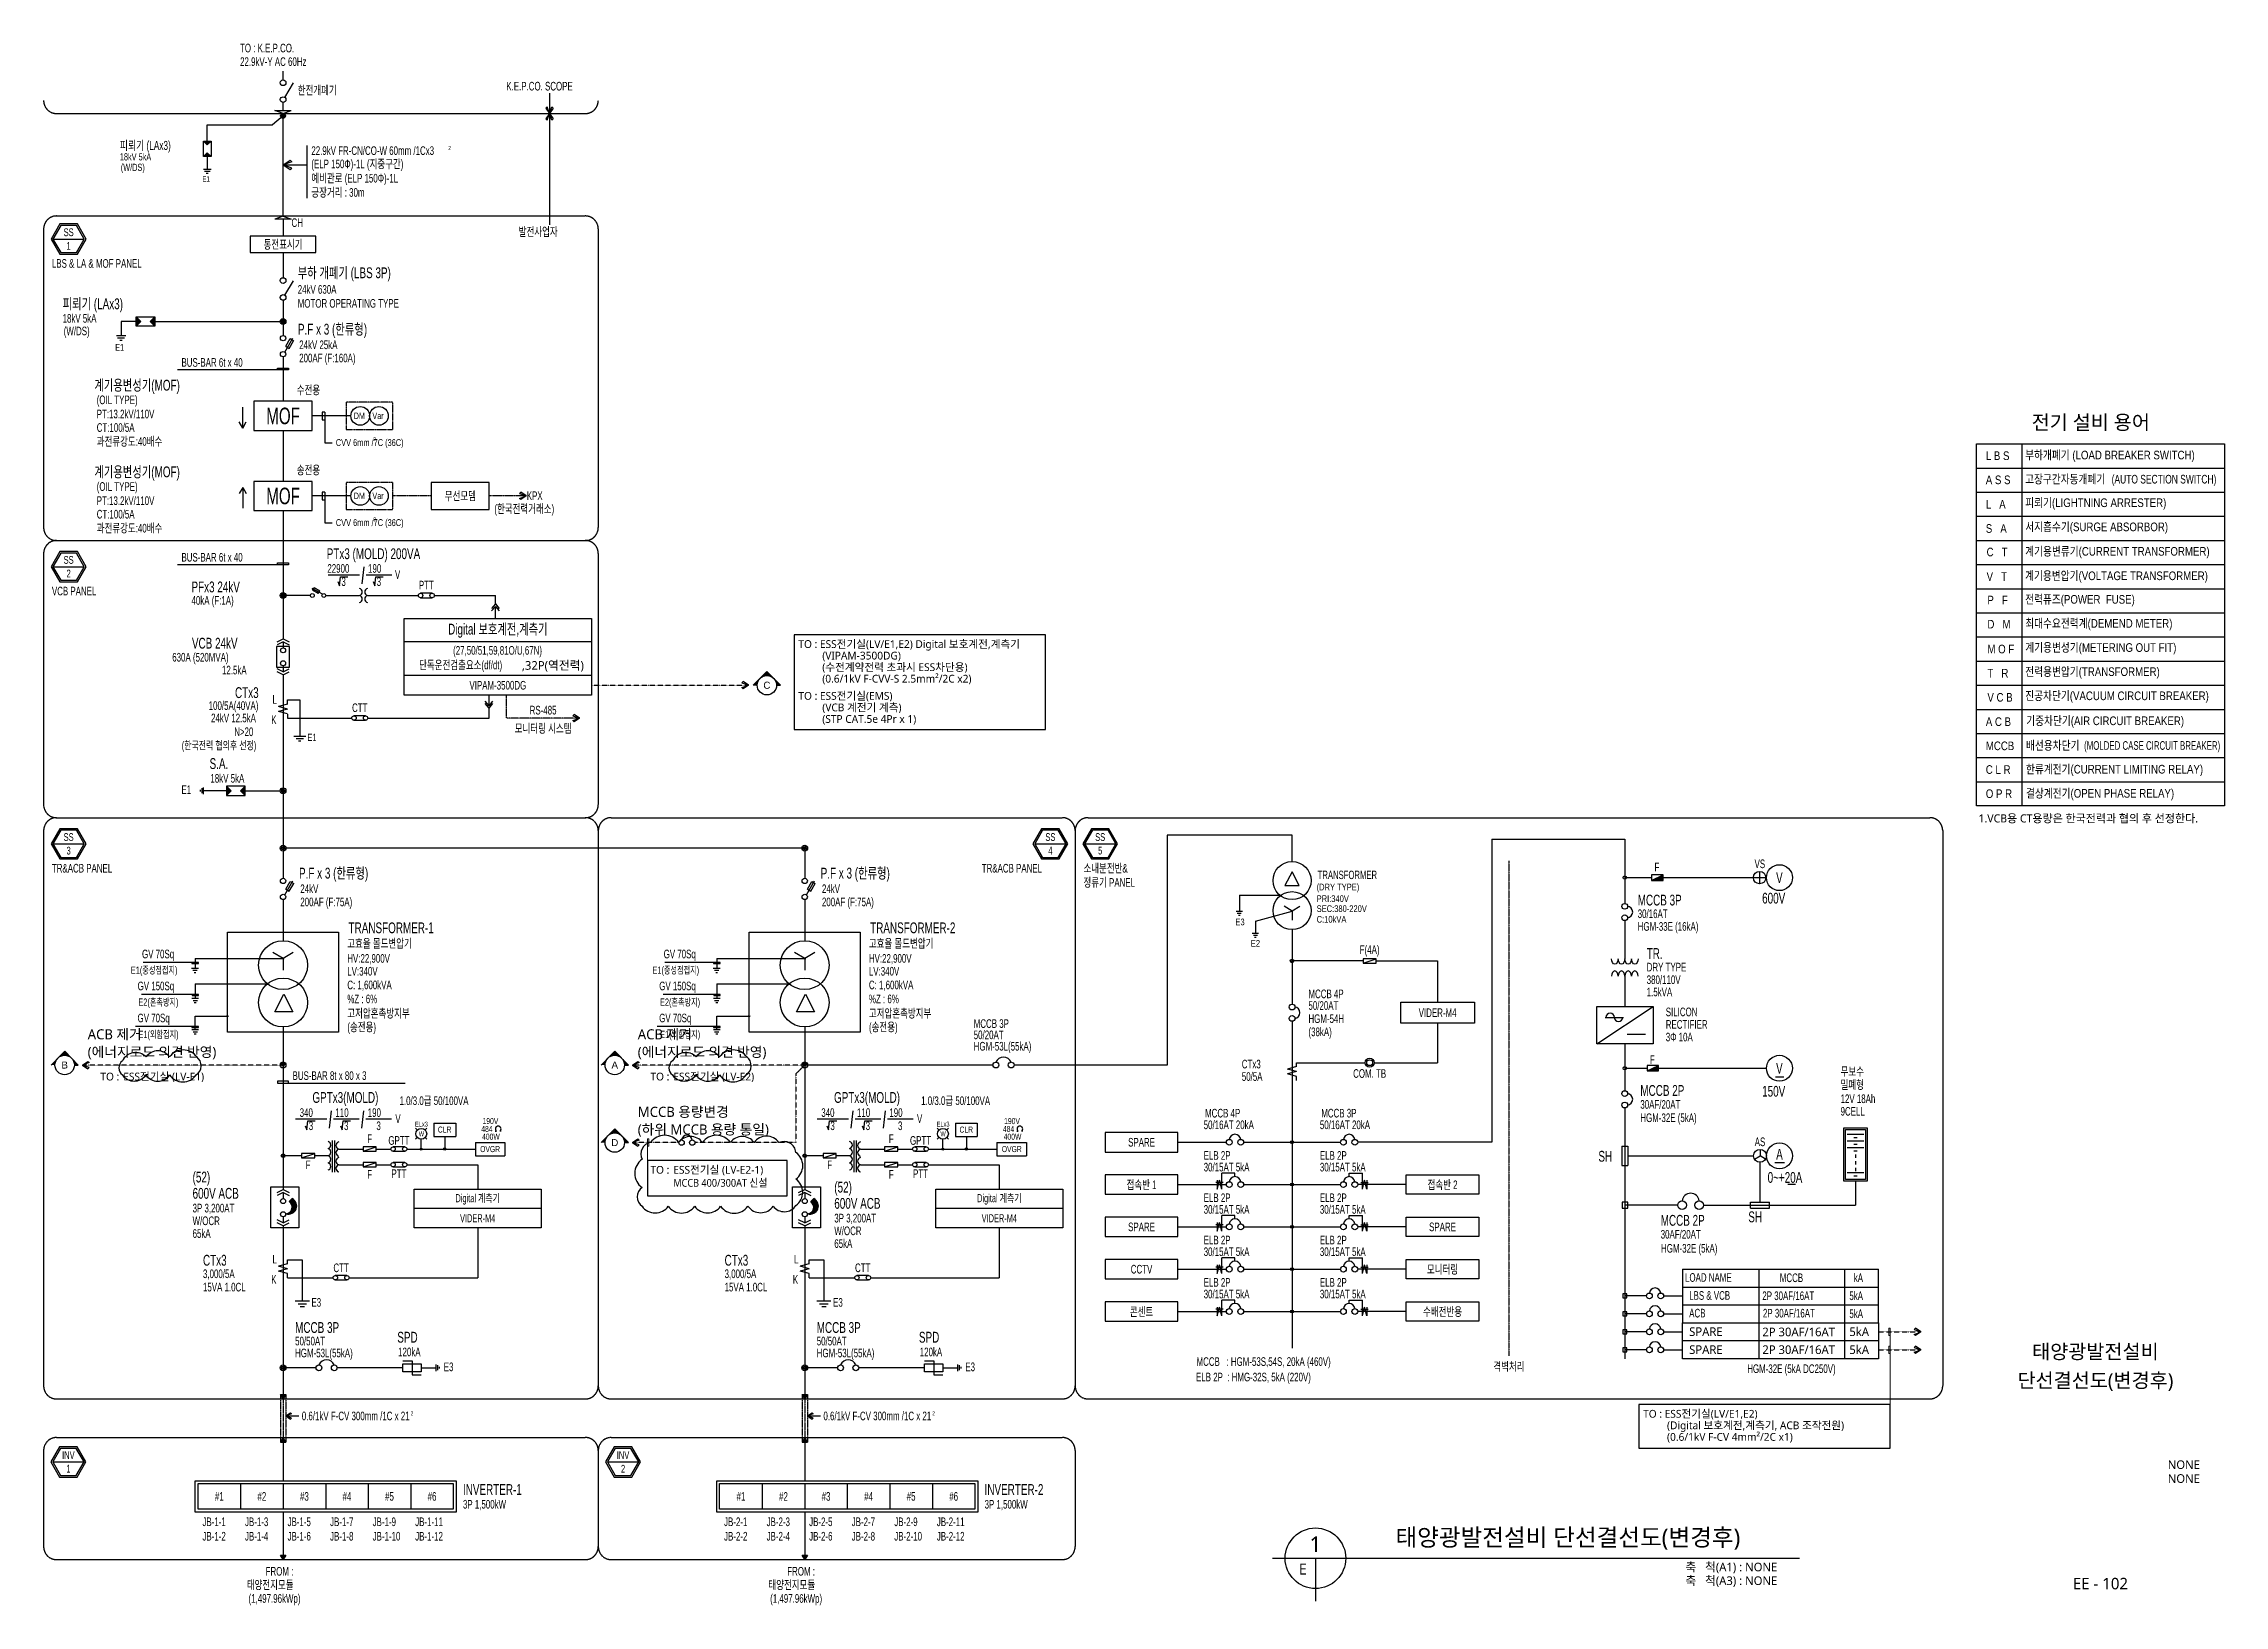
# Model space of a CAD drawing. Header units: millimetres. Extents: x 3366 to 510398, y 0 to 56757.
# Drawn here: x 183297 to 258970, y 2543 to 56757 of the extents above; entities that cross this region are included whole.
import ezdxf
from ezdxf.enums import TextEntityAlignment as Align

# ---------------------------------------------------------------- set-up
doc = ezdxf.new("R2010")
doc.units = ezdxf.units.MM
for name, pattern in [('C4', [19, 16, -1, 1, -1]), ('LD3', [5.5, 3.5, -1, 0, -1]), ('LH2', [2.75, 2, -0.75])]:
    doc.linetypes.add(name, pattern=pattern)
for name, color, linetype in [('E-ELEC', 3, 'Continuous'), ('E-LINE', 4, 'Continuous'), ('E-TABL', 1, 'Continuous'), ('E-TEXT', 7, 'Continuous'), ('도면 TITLE', 4, 'Continuous')]:
    doc.layers.add(name, color=color, linetype=linetype)
doc.styles.add('aar', font='arial.ttf')
doc.styles.add('arial', font='arial.ttf')
doc.styles.add('GHS', font='', dxfattribs={"width": 0.7})
doc.styles.add('MG', font='malgun.ttf')
doc.styles.get('GHS').set_extended_font_data('Gulim')

msp = doc.modelspace()

# ---------------------------------------------------------------- texts
at = {"color": 8, "style": 'GHS', "width": 0.7}
for s, p in [('BUS-BAR 6t x 40', (188080.8, 45539.4)), ('BUS-BAR 6t x 40', (188080.8, 38776.1)), ('GV 70Sq', (186712, 25005.1)), ('GV 70Sq', (204812.6, 25005.1)), ('GV 150Sq', (186558.9, 23895.6)), ('GV 150Sq', (204659.5, 23895.6)), ('GV 70Sq', (186557.9, 22783.6)), ('GV 70Sq', (204658.5, 22783.6)), ('BUS-BAR 8t x 80 x 3', (191935.3, 20783.5))]:
    msp.add_text(s, height=300, dxfattribs=at).set_placement(p)
at = {"color": 8, "linetype": 'Continuous', "style": 'GHS', "width": 0.7}
for s, p in [('ELB 2P  : HMG-32S, 5kA (220V)', (223286.1, 10320.6)), ('MCCB   : HGM-53S,54S, 20kA (460V)', (223303.8, 10857.2))]:
    msp.add_text(s, height=300, dxfattribs=at).set_placement(p)
at = {"layer": 'E-ELEC', "color": 8, "style": 'GHS', "width": 0.7}
for s, height, p in [('CT:100/5A', 300, (185139.6, 43280.3)), ('CT:100/5A', 300, (185139.6, 40271.6)), ('단독운전검출요소(df/dt)', 300, (196327.5, 35037)), ('(DRY TYPE)', 233.33, (227471.4, 27362.9)), ('C:10kVA', 233.33, (227473.4, 26243.1)), ('고효율 몰드변압기', 300, (193832.7, 25370.8)), ('고효율 몰드변압기', 300, (211933.3, 25370.8)), ('C: 1,600kVA', 300, (193835.3, 23931.1)), ('C: 1,600kVA', 300, (211935.9, 23931.1))]:
    msp.add_text(s, height=height, dxfattribs=at).set_placement(p)
for s, height, p in [('(27,50/51,59,81O/U,67N)', 300, (199049.1, 35657.5)), ('VIPAM-3500DG', 300, (199059.1, 34484.1)), ('VIDER-M4', 300, (231669.2, 23116.1)), ('VIDER-M4', 280, (198359.8, 15983.2)), ('VIDER-M4', 280, (216460.4, 15983.2))]:
    msp.add_text(s, height=height, dxfattribs=at).set_placement(p, align=Align.MIDDLE)
msp.add_text('100/5A(40VA)', height=300, dxfattribs=at).set_placement((190750.1, 33628.1), align=Align.RIGHT)
at = {"layer": 'E-LINE', "color": 8, "style": 'GHS', "width": 0.7}
for s, height, p in [('피뢰기 (LAx3)', 312.5, (185942.4, 53065.3)), ('부하 개폐기 (LBS 3P)', 375, (192114.7, 48613.6)), ('피뢰기 (LAx3)', 375, (183956, 47535.8)), ('P.F x 3 (한류형)', 375, (192121.6, 46656)), ('계기용변성기(MOF)', 375, (185056.7, 44711.5)), ('계기용변성기(MOF)', 375, (185056.7, 41702.8)), ('PTx3 (MOLD) 200VA', 375, (193120.6, 38861.6)), ('PFx3 24kV', 375, (188427.9, 37709.5)), ('VCB 24kV', 375, (188443.9, 35756.2)), ('S.A.', 375, (189056.3, 31577.2)), ('P.F x 3 (한류형)', 375, (192160.6, 27774)), ('P.F x 3 (한류형)', 375, (210261.2, 27774)), ('TRANSFORMER', 291.667, (227506.4, 27755.6)), ('TRANSFORMER-1', 375, (193877.8, 25875.7)), ('TRANSFORMER-2', 375, (211978.4, 25875.7)), ('(52)', 375, (188466.3, 17223.3)), ('600V ACB', 375, (188466.3, 16659.2)), ('600V ACB', 375, (210733.9, 16310.7)), ('(52)', 375, (210733.9, 16874.8)), ('CTx3', 375, (188826.7, 14337.1)), ('CTx3', 375, (206927.3, 14337.1)), ('MCCB 3P', 375, (192023.8, 12001.4)), ('MCCB 3P', 375, (210124.4, 12001.4)), ('SPD', 375, (195569.8, 11664.8)), ('SPD', 375, (213670.4, 11664.8)), ('INVERTER-1', 375, (197848, 6378.2)), ('INVERTER-2', 375, (215948.6, 6378.2))]:
    msp.add_text(s, height=height, dxfattribs=at).set_placement(p)
for s, height, p in [('Digital 보호계전,계측기', 375, (199059.1, 36400.4)), ('GPTx3(MOLD)', 375, (193768.4, 20128.7)), ('GPTx3(MOLD)', 375, (211868.9, 20128.7)), ('Digital 계측기', 280, (198359.8, 16659.4)), ('Digital 계측기', 280, (216460.4, 16659.4))]:
    msp.add_text(s, height=height, dxfattribs=at).set_placement(p, align=Align.MIDDLE)
msp.add_text('CTx3', height=375, dxfattribs=at).set_placement((190758.9, 34040.3), align=Align.RIGHT)
at = {"layer": 'E-TEXT', "color": 8, "style": 'GHS', "width": 0.7}
for s, height, p in [('TO : K.E.P.CO.', 300, (190112.6, 56452.3)), ('22.9kV-Y AC 60Hz', 300, (190113.8, 55980.7)), ('한전개폐기', 300, (192114.7, 54988.3)), ('K.E.P.CO. SCOPE', 300, (199352.6, 55129.1)), ('22.9kV FR-CN/CO-W 60mm /1Cx3', 300, (192587.1, 52891.6)), ('2', 140, (197341.2, 53061)), ('18kV 5kA', 250, (185942.4, 52700.6)), ('(W/DS)', 250, (185974.7, 52336)), ('(ELP 150Φ)-1L (지중구간)', 300, (192587.1, 52430.1)), ('예비관로 (ELP 150Φ)-1L', 300, (192587.1, 51935)), ('E1', 188.5, (188807.6, 51962.6)), ('긍장거리 : 30m', 300, (192587.1, 51440)), ('CH', 300, (191898.8, 50391.6)), ('발전사업자', 300, (199783.5, 50075.3)), ('24kV 630A', 300, (192114.7, 48073.6)), ('MOTOR OPERATING TYPE', 300, (192114.7, 47588.9)), ('18kV 5kA', 300, (183956, 47068.9)), ('(W/DS)', 300, (183994.7, 46631.3)), ('E1', 226.2, (185782, 46101.3)), ('24kV 25kA', 300, (192165.5, 46151)), ('200AF (F:160A)', 300, (192165.5, 45694)), ('수전용', 300, (192080.9, 44581.4)), ('(OIL TYPE)', 300, (185139.6, 44240.9)), ('PT:13.2kV/110V', 300, (185139.6, 43749.6)), ('DM', 226.2, (194055.5, 43724)), ('Var', 226.2, (194703.8, 43724)), ('과전류강도:40배수', 300, (185139.7, 42794.9)), ('CVV 6mm /7C (36C)', 240, (193437.5, 42787.6)), ('2', 140, (194738.9, 42957)), ('송전용', 300, (192080.9, 41802.9)), ('(OIL TYPE)', 300, (185139.6, 41232.2)), ('PT:13.2kV/110V', 300, (185139.6, 40740.8)), ('DM', 226.2, (194055.5, 40945.5)), ('Var', 226.2, (194703.8, 40945.5)), ('KPX', 300, (200063.2, 40910.8)), ('과전류강도:40배수', 300, (185139.7, 39786.1)), ('CVV 6mm /7C (36C)', 240, (193437.5, 40009.1)), ('2', 140, (194738.9, 40178.4)), ('(한국전력거래소)', 300, (198938.3, 40457.6)), ('22900', 300, (193142.5, 38387.8)), ('190', 300, (194555.4, 38387.8)), ('3', 300, (193631.2, 37930.5)), ('3', 300, (194855.8, 37930.5)), ('V', 300, (195489.1, 38176.6)), ('40kA (F:1A)', 300, (188427.9, 37277.4)), ('630A (520MVA)', 300, (187760.5, 35305.7)), ('12.5kA', 300, (189486.2, 34861.1)), ('18kV 5kA', 300, (189085.3, 31103.8)), ('E1', 300, (188080.3, 30705.7)), ('F', 300, (239195.2, 28021.5)), ('24kV', 300, (192204.5, 27269.1)), ('24kV', 300, (210305, 27269.1)), ('600V', 375, (242930.4, 26905.4)), ('200AF (F:75A)', 300, (192204.5, 26812)), ('200AF (F:75A)', 300, (210305, 26812)), ('SEC:380-220V', 233.333, (227471.8, 26612.2)), ('PRI:340V', 233.33, (227471.8, 26958.9)), ('30/16AT', 300, (238612.5, 26402)), ('MCCB 3P', 375, (238612.5, 26838.6)), ('HV:22,900V', 300, (193833.3, 24851.4)), ('HV:22,900V', 300, (211933.9, 24851.4)), ('TR.', 375, (238924.5, 24984.9)), ('LV:340V', 300, (193833.3, 24405.6)), ('LV:340V', 300, (211933.9, 24405.6)), ('380/110V', 300, (238924.5, 24111.8)), ('DRY TYPE', 300, (238924.5, 24548.3)), ('%%%Z : 6%%%', 300, (193835.3, 23446.1)), ('%%%Z : 6%%%', 300, (211935.9, 23446.1)), ('50/20AT', 300, (227187.4, 23216.4)), ('MCCB 4P', 300, (227187.4, 23620.7)), ('1.5kVA', 300, (238924.5, 23686.9)), ('고저압혼촉방지부', 300, (193835.3, 22944.7)), ('(송전용)', 300, (193837.4, 22470.2)), ('고저압혼촉방지부', 300, (211935.9, 22944.7)), ('(송전용)', 300, (211938, 22470.2)), ('HGM-54H', 300, (227187.4, 22759.6)), ('SILICON', 300, (239587, 22994.3)), ('RECTIFIER', 300, (239587, 22559.1)), ('(38kA)', 300, (227187.4, 22302.8)), ('3Φ 10A', 300, (239587, 22122.6)), ('F', 300, (239037.7, 21340.9)), ('무보수', 300, (245652.2, 20926.9)), ('MCCB 2P', 375, (238704, 20230.1)), ('150V', 375, (242930.4, 20202.3)), ('밀폐형', 300, (245652.2, 20467.9)), ('340', 300, (192182.1, 19499.9)), ('110', 300, (193422, 19499.9)), ('190', 300, (194544, 19499.9)), ('340', 300, (210282.7, 19499.9)), ('110', 300, (211522.6, 19499.9)), ('190', 300, (212644.6, 19499.9)), ('30AF/20AT', 300, (238704, 19783)), ('9CELL', 300, (245652.2, 19544.9)), ('12V 18Ah', 300, (245652.2, 19980.4)), ('3', 300, (192497.8, 19042.7)), ('3', 300, (193722.3, 19042.7)), ('3', 300, (194844.4, 19042.7)), ('V', 300, (195502.7, 19288.7)), ('3', 300, (210598.3, 19042.7)), ('3', 300, (211822.9, 19042.7)), ('3', 300, (212944.9, 19042.7)), ('V', 300, (213603.3, 19288.7)), ('SH', 375, (237248.3, 17945.7)), ('0~+20A', 375, (243121, 17210.6)), ('MCCB 2P', 375, (239410.8, 15721.9)), ('SH', 375, (242451.1, 15843.5)), ('30AF/20AT', 300, (239410.8, 15274.7)), ('LOAD NAME', 300, (240254.9, 13775.3)), ('MCCB', 300, (243543.6, 13765.7)), ('kA', 300, (246111.6, 13765.7)), ('LBS & VCB', 300, (240398.9, 13151.5)), ('2P 30AF/16AT', 300, (242937.1, 13141.8)), ('5kA', 300, (245957.4, 13141.8)), ('ACB', 300, (240398.9, 12538.7)), ('2P 30AF/16AT', 300, (242958.2, 12537)), ('5kA', 300, (245957.4, 12517.9)), ('120kA', 300, (195598.7, 11191.3)), ('120kA', 300, (213699.3, 11191.3)), ('E3', 300, (197181.1, 10673.4)), ('E3', 300, (215281.7, 10673.4)), ('HGM-32E (5kA DC250V)', 300, (242412.9, 10609.4)), ('0.6/1kV F-CV 300mm /1C x 21', 300, (192256.4, 8969.6)), ('2', 140, (196036.2, 9138.9)), ('0.6/1kV F-CV 300mm /1C x 21', 300, (210357, 8969.6)), ('2', 140, (214136.8, 9138.9)), ('FROM :', 300, (191001.2, 3577.4)), ('FROM :', 300, (209101.8, 3577.4)), ('태양전지모듈', 300, (190347.1, 3105.6)), ('태양전지모듈', 300, (208447.7, 3105.6)), ('(1,497.96kWp)', 300, (190408.3, 2633.7)), ('(1,497.96kWp)', 300, (208508.9, 2633.7))]:
    msp.add_text(s, height=height, dxfattribs=at).set_placement(p)
at = {"layer": 'E-TEXT', "color": 8, "linetype": 'Continuous', "style": 'GHS', "width": 0.7}
for s, height, p in [('SS', 270, (184165, 50207.9)), ('1', 270, (184165, 49736.4)), ('SS', 270, (184165, 38835.2)), ('2', 270, (184165, 38363.7)), ('SS', 270, (184165, 29214.8)), ('3', 270, (184165, 28743.2)), ('SS', 270, (218232.4, 29214.8)), ('4', 270, (218232.4, 28743.2)), ('SS', 270, (219960.1, 29214.8)), ('5', 270, (219960.1, 28743.2)), ('INV', 270, (184156.6, 7759.5)), ('INV', 270, (203403.7, 7759.5)), ('1', 270, (184156.6, 7288)), ('2', 270, (203403.7, 7288)), ('#1', 300, (189393.3, 6326.7)), ('#2', 300, (190869.8, 6326.7)), ('#3', 300, (192346.4, 6326.7)), ('#4', 300, (193822.9, 6326.7)), ('#5', 300, (195299.4, 6326.7)), ('#6', 300, (196775.9, 6326.7)), ('#1', 300, (207493.9, 6326.7)), ('#2', 300, (208970.4, 6326.7)), ('#3', 300, (210446.9, 6326.7)), ('#4', 300, (211923.5, 6326.7)), ('#5', 300, (213400, 6326.7)), ('#6', 300, (214876.5, 6326.7))]:
    msp.add_text(s, height=height, dxfattribs=at).set_placement(p, align=Align.MIDDLE)
at = {"layer": 'E-TEXT', "color": 8, "style": 'GHS', "width": 0.7}
for s, height, p in [('통전표시기', 300, (191606.4, 49791.8)), ('MOF', 573.3, (191606.4, 43833.1)), ('MOF', 573.3, (191606.4, 41054.6)), ('PTT', 300, (196577.8, 37959.1)), ('CTT', 300, (194267.2, 33704.5)), ('VS', 300, (242850.8, 28285.8)), ('V', 375, (243529, 27805.3)), ('F(4A)', 300, (229310.3, 25269.8)), ('V', 375, (243529, 21187.8)), ('484', 209.76, (198680.5, 19080.8)), ('400W', 209.76, (198818.8, 18814.3)), ('190V', 209.76, (198801.4, 19355.2)), ('484', 209.76, (216781.1, 19080.8)), ('400W', 209.76, (216919.4, 18814.3)), ('190V', 209.76, (216901.9, 19355.2)), ('F', 300, (194609, 18743.4)), ('GPTT', 300, (195625.8, 18682.2)), ('OVGR', 209.76, (198791.2, 18383)), ('F', 300, (212709.6, 18743.4)), ('GPTT', 300, (213726.4, 18682.2)), ('OVGR', 209.76, (216891.8, 18383)), ('SPARE', 300, (221395.7, 18619.5)), ('AS', 300, (242856.3, 18635.6)), ('A', 375, (243531.5, 18203.8)), ('F', 300, (192474.6, 17836.1)), ('F', 300, (194608.9, 17504.6)), ('PTT', 300, (195625.8, 17530.3)), ('F', 300, (210575.2, 17836.1)), ('F', 300, (212709.5, 17504.6)), ('PTT', 300, (213726.4, 17530.3)), ('접속반 1', 300, (221395.7, 17151)), ('접속반 2', 300, (231840.2, 17151)), ('SPARE', 300, (221395.7, 15682.5)), ('SPARE', 300, (231840.2, 15682.5)), ('CTT', 300, (193619.7, 14261.9)), ('CTT', 300, (211720.3, 14261.9)), ('모니터링', 300, (231840.2, 14214)), ('CCTV', 300, (221395.7, 14214)), ('콘센트', 300, (221395.7, 12745.5)), ('수배전반용', 300, (231840.2, 12745.5))]:
    msp.add_text(s, height=height, dxfattribs=at).set_placement(p, align=Align.MIDDLE)
at = {"layer": 'E-TEXT', "color": 8, "linetype": 'Continuous', "style": 'GHS', "width": 0.7}
for s, height, p in [('LBS & LA & MOF PANEL', 300, (183585.1, 48975.9)), ('VCB PANEL', 300, (183585.1, 37603.2)), ('E1', 250, (192453.2, 32550)), ('TR&ACB PANEL', 300, (183585.1, 27982.8)), ('TR&ACB PANEL', 300, (215850.8, 27982.8)), ('소내분전반&', 300, (219380.2, 27982.8)), ('정류기 PANEL', 300, (219380.2, 27487.3)), ('HGM-33E (16kA)', 300, (238612.5, 25961.2)), ('MCCB 3P', 300, (215571.8, 22589)), ('50/20AT', 300, (215571.8, 22197.6)), ('HGM-53L(55kA)', 300, (215571.8, 21803.1)), ('CTx3', 300, (224874.8, 21183.5)), ('50/5A', 300, (224874.8, 20751)), ('1.0/3.0급 50/100VA', 300, (195647.3, 19912.1)), ('1.0/3.0급 50/100VA', 300, (213747.9, 19912.1)), ('MCCB 4P', 300, (223599.7, 19480)), ('MCCB 3P', 300, (227631.5, 19480)), ('50/16AT 20kA', 300, (223552.2, 19075.6)), ('50/16AT 20kA', 300, (227584, 19075.6)), ('HGM-32E (5kA)', 300, (238704, 19320.7)), ('ELB 2P', 300, (223552.2, 18011.5)), ('ELB 2P', 300, (227584, 18011.5)), ('30/15AT 5kA', 300, (223552.2, 17607.1)), ('30/15AT 5kA', 300, (227584, 17607.1)), ('ELB 2P', 300, (223552.2, 16543)), ('ELB 2P', 300, (227584, 16543)), ('W/OCR', 300, (188466.3, 15743.9)), ('3P 3,200AT', 300, (188466.3, 16184.4)), ('3P 3,200AT', 300, (210733.9, 15836)), ('30/15AT 5kA', 300, (223552.2, 16138.6)), ('30/15AT 5kA', 300, (227584, 16138.6)), ('65kA', 300, (188466.3, 15301.9)), ('W/OCR', 300, (210733.9, 15395.4)), ('65kA', 300, (210733.9, 14953.4)), ('ELB 2P', 300, (223552.2, 15074.5)), ('ELB 2P', 300, (227584, 15074.5)), ('30/15AT 5kA', 300, (223552.2, 14670.1)), ('30/15AT 5kA', 300, (227584, 14670.1)), ('HGM-32E (5kA)', 300, (239423.4, 14788.4)), ('3,000/5A', 300, (188826.7, 13904.6)), ('15VA 1.0CL', 300, (188826.7, 13442.1)), ('3,000/5A', 300, (206927.3, 13904.6)), ('15VA 1.0CL', 300, (206927.3, 13442.1)), ('ELB 2P', 300, (223552.2, 13606)), ('ELB 2P', 300, (227584, 13606)), ('E3', 300, (192591.8, 12911.1)), ('E3', 300, (210692.4, 12911.1)), ('30/15AT 5kA', 300, (223552.2, 13201.6)), ('30/15AT 5kA', 300, (227584, 13201.6)), ('50/50AT', 300, (192023.8, 11568.9)), ('HGM-53L(55kA)', 300, (192023.8, 11154.5)), ('50/50AT', 300, (210124.4, 11568.9)), ('HGM-53L(55kA)', 300, (210124.4, 11154.5)), ('3P 1,500kW', 300, (197848, 5903.5)), ('3P 1,500kW', 300, (215948.6, 5903.5)), ('JB-1-1', 300, (188808.8, 5295.7)), ('JB-1-3', 300, (190285.3, 5295.7)), ('JB-1-5', 300, (191761.9, 5295.7)), ('JB-1-7', 300, (193238.4, 5295.7)), ('JB-1-9', 300, (194714.9, 5295.7)), ('JB-1-11', 300, (196191.4, 5295.7)), ('JB-2-1', 300, (206909.4, 5295.7)), ('JB-2-3', 300, (208385.9, 5295.7)), ('JB-2-5', 300, (209862.5, 5295.7)), ('JB-2-7', 300, (211339, 5295.7)), ('JB-2-9', 300, (212815.5, 5295.7)), ('JB-2-11', 300, (214292, 5295.7)), ('JB-1-2', 300, (188808.8, 4793.7)), ('JB-1-4', 300, (190285.3, 4793.7)), ('JB-1-6', 300, (191761.9, 4793.7)), ('JB-1-8', 300, (193238.4, 4793.7)), ('JB-1-10', 300, (194714.9, 4793.7)), ('JB-1-12', 300, (196191.4, 4793.7)), ('JB-2-2', 300, (206909.4, 4793.7)), ('JB-2-4', 300, (208385.9, 4793.7)), ('JB-2-6', 300, (209862.5, 4793.7)), ('JB-2-8', 300, (211339, 4793.7)), ('JB-2-10', 300, (212815.5, 4793.7)), ('JB-2-12', 300, (214292, 4793.7))]:
    msp.add_text(s, height=height, dxfattribs=at).set_placement(p)
at = {"layer": 'E-TEXT', "color": 255, "linetype": 'Continuous', "ltscale": 2, "style": 'MG'}
msp.add_text('전기 설비 용어', height=500, dxfattribs=at).set_placement((252283.7, 43609.7), align=Align.MIDDLE_LEFT)
at = {"layer": 'E-TEXT', "style": 'arial'}
for s, width, p in [('L B S', 0.8, (250691.7, 42301.4)), ('부하개폐기 (LOAD BREAKER SWITCH)', 0.8, (252056.1, 42324.4)), ('A S S', 0.8, (250691.7, 41463.6)), ('고장구간자동개폐기', 0.8, (252056.1, 41486.7)), ('(AUTO SECTION SWITCH)', 0.7, (255058.5, 41486.7)), ('L   A', 0.8, (250691.7, 40613)), ('피뢰기(LIGHTNING ARRESTER)', 0.8, (252061.1, 40669.4)), ('서지흡수기(SURGE ABSORBOR)', 0.8, (252061.1, 39831.6)), ('S   A', 0.8, (250691.7, 39775.2)), ('C   T', 0.8, (250719.5, 38958.6)), ('계기용변류기(CURRENT TRANSFORMER)', 0.8, (252059, 38982)), ('V   T', 0.8, (250719.5, 38108)), ('계기용변압기(VOLTAGE TRANSFORMER)', 0.8, (252054.7, 38133.3)), ('P   F', 0.8, (250747.4, 37291.5)), ('전력퓨즈(POWER  FUSE)', 0.8, (252055.1, 37314.5)), ('D   M', 0.8, (250747.4, 36453.7)), ('최대수요전력계(DEMEND METER)', 0.8, (252061.1, 36480.8)), ('M O F', 0.8, (250747.4, 35590.3)), ('계기용변성기(METERING OUT FIT)', 0.8, (252061.1, 35643)), ('T   R', 0.8, (250747.4, 34752.5)), ('전력용변압기(TRANSFORMER)', 0.8, (252061.1, 34805.2)), ('V C B', 0.8, (250747.4, 33914.7)), ('진공차단기(VACUUM CIRCUIT BREAKER)', 0.8, (252061.1, 33967.4)), ('A C B', 0.8, (250691.6, 33068.6)), ('기중차단기(AIR CIRCUIT BREAKER)', 0.8, (252095.9, 33100)), ('배선용차단기', 0.8, (252086, 32242.7)), ('(MOLDED CASE CIRCUIT BREAKER)', 0.65, (254102.6, 32242.7)), ('MCCB', 0.8, (250691.6, 32230.8)), ('C L R', 0.8, (250691.6, 31407.9)), ('한류계전기(CURRENT LIMITING RELAY)', 0.8, (252086, 31419.7)), ('O P R', 0.8, (250691.6, 30570.1)), ('결상계전기(OPEN PHASE RELAY)', 0.8, (252086, 30581.9))]:
    msp.add_text(s, height=300, dxfattribs=dict(at, width=width)).set_placement(p)
at = {"layer": 'E-TEXT', "color": 8, "style": 'GHS', "width": 0.7}
for s, p in [('무선모뎀', (197756.3, 41054.6)), ('RS-485', (200629.1, 33619.5)), ('모니터링 시스템', (200629.1, 32983.6))]:
    msp.add_text(s, height=300, dxfattribs=at).set_placement(p, align=Align.MIDDLE_CENTER)
at = {"layer": 'E-TEXT', "style": 'MG'}
for s, p in [('TO : ESS전기실(LV/E1,E2) Digital 보호계전,계측기', (209487.6, 35913.2)), ('(VIPAM-3500DG)', (210316.2, 35512.4)), ('(수전계약전력 초과시 ESS차단용)', (210316.2, 35111.5)), ('(0.6/1kV F-CVV-S 2.5mm²/2C x2)', (210316.2, 34710.6)), ('TO : ESS전기실(EMS)', (209487.6, 34114.7)), ('(VCB 계전기 계측)', (210316.2, 33713.8)), ('(STP CAT.5e 4Pr x 1)', (210316.2, 33313)), ('TO :', (185265.2, 20900.6)), ('ESS전기실 (LV-E1)', (186059.5, 20900.6)), ('TO :', (204352.8, 20900.6)), ('ESS전기실 (LV-E2)', (205147.1, 20900.6)), ('TO :', (204352.8, 17663)), ('ESS전기실 (LV-E2-1)', (205147.1, 17663)), ('TO : ESS전기실(LV/E1,E2)', (238801, 9193.8)), ('(Digital 보호계전,계측기, ACB 조작전원)', (239629.6, 8793)), ('(0.6/1kV F-CV 4mm²/2C x1)', (239629.6, 8392.1))]:
    msp.add_text(s, height=270, dxfattribs=at).set_placement(p, align=Align.MIDDLE_LEFT)
at = {"layer": 'E-TEXT'}
for s, height, style, p in [(',32P(역전력)', 300, 'MG', (200969.4, 35162.2)), ('C', 245, 'aar', (208394.9, 34484.1)), ('B', 245, 'aar', (184028.3, 21300.6)), ('A', 245, 'aar', (203115.9, 21300.6)), ('D', 245, 'aar', (203115.9, 18608.7))]:
    msp.add_text(s, height=height, dxfattribs=dict(at, style=style)).set_placement(p, align=Align.MIDDLE)
at = {"layer": 'E-TEXT', "color": 8, "style": 'GHS', "width": 0.7}
for s, height, p in [('L', 300, (191391, 33839.9)), ('24kV 12.5kA', 300, (190664.8, 33197.9)), ('K', 300, (191378, 33134.7)), ('(한국전력 협의후 선정)', 280, (190675.5, 32255.9)), ('N>20', 300, (190575, 32719.6)), ('L', 300, (191391, 14411.8)), ('L', 300, (209491.6, 14411.8)), ('K', 300, (191378, 13706.5)), ('K', 300, (209478.6, 13706.5))]:
    msp.add_text(s, height=height, dxfattribs=at).set_placement(p, align=Align.RIGHT)
at = {"layer": 'E-TEXT', "style": 'MG'}
for s, height, p in [('1.VCB용 CT용량은 한국전력과 협의 후 선정한다.', 280, (250436.2, 29721.8)), ('SPARE', 300, (240398.9, 11895.5)), ('2P 30AF/16AT', 300, (242937.1, 11885.8)), ('5kA', 300, (245957.4, 11894.1)), ('SPARE', 300, (240398.9, 11271.6)), ('2P 30AF/16AT', 300, (242937.1, 11270.2)), ('5kA', 300, (245957.4, 11270.2))]:
    msp.add_text(s, height=height, dxfattribs=at).set_placement(p)
at = {"layer": 'E-TEXT', "color": 8, "style": 'GHS', "width": 0.7}
for s, height, p in [('E3', 233.33, (224813.7, 26150.9)), ('E2', 233.33, (225347.3, 25409.4)), ('E1(중성점접지)', 252, (187133.3, 24468.7)), ('E1(중성점접지)', 252, (205233.8, 24468.7)), ('E2(혼촉방지)', 252, (187280.5, 23358.2)), ('E2(혼촉방지)', 252, (205381.1, 23358.2)), ('E1(외함접지)', 252, (187284.6, 22238.2)), ('E1(외함접지)', 252, (205385.2, 22238.2)), ('ELx3', 174.8, (196408, 19161)), ('W', 174.8, (196408, 18827.2)), ('CLR', 209.76, (197212.8, 18955.7)), ('ELx3', 174.8, (214508.6, 19161)), ('W', 174.8, (214508.6, 18827.2)), ('CLR', 209.76, (215313.4, 18955.7))]:
    msp.add_text(s, height=height, dxfattribs=at).set_placement(p, align=Align.CENTER)
at = {"layer": 'E-TEXT', "color": 6, "style": 'MG'}
for s, p in [('ACB 제거', (184826.2, 22367.5)), ('(에너지로드 의견 반영)', (184826.2, 21755.8)), ('ACB 제거', (203913.8, 22367.5)), ('(에너지로드 의견 반영)', (203913.8, 21755.8)), ('MCCB 용량변경', (203913.8, 19675.7)), ('(하위 MCCB 용량 통일)', (203913.8, 19063.9))]:
    msp.add_text(s, height=350, dxfattribs=at).set_placement(p, align=Align.MIDDLE_LEFT)
at = {"layer": 'E-TEXT', "color": 8, "linetype": 'Continuous', "style": 'GHS', "width": 0.7}
for s, p in [('COM. TB', (229310.3, 21006.6)), ('격벽처리', (234144, 10834.3))]:
    msp.add_text(s, height=300, dxfattribs=at).set_placement(p, align=Align.MIDDLE_CENTER)
at = {"layer": 'E-TEXT', "style": 'MG', "width": 0.9}
msp.add_text('MCCB 400/300AT 신설', height=270, dxfattribs=at).set_placement((205147.1, 17210.8), align=Align.MIDDLE_LEFT)
at = {"layer": '도면 TITLE', "style": 'MG'}
for s, height, p in [('태양광발전설비', 500, (254495, 11353)), ('단선결선도(변경후)', 500, (254495, 10350.6)), ('EE - 102', 400, (254670.5, 3300))]:
    msp.add_text(s, height=height, dxfattribs=at).set_placement(p, align=Align.MIDDLE_CENTER)
for s, p in [('NONE', (258121.6, 7428.5)), ('NONE', (258121.6, 6947)), ('축   척(A1) : NONE', (243455.8, 3875.7)), ('축   척(A3) : NONE', (243455.8, 3400.9))]:
    msp.add_text(s, height=300, dxfattribs=at).set_placement(p, align=Align.MIDDLE_RIGHT)
for s, height, p in [('1', 544.4, (227429.4, 4664.5)), ('E', 388.9, (226991.8, 3802.3))]:
    msp.add_text(s, height=height, dxfattribs=at).set_placement(p, align=Align.MIDDLE)
msp.add_text('태양광발전설비 단선결선도(변경후)', height=600, dxfattribs=at).set_placement((230207.1, 4905.4), align=Align.MIDDLE_LEFT)

# ---------------------------------------------------------------- hatches: boundary and pattern name
at = {"layer": 'E-ELEC'}
for points in [[(191921.3, 16663.6), (191816.3, 16558.6, -0.7207592), (191711.3, 16138.8, 0.9260311)], [(210021.9, 16663.6), (209916.9, 16558.6, -0.7207592), (209811.9, 16138.8, 0.9260311)]]:
    msp.add_hatch(color=8, dxfattribs=at).paths.add_polyline_path(points)
at = {"layer": 'E-LINE'}
for points in [[(191608.1, 9710.7), (191517.2, 9868.2), (191699, 9868.2)], [(209708.7, 9710.7), (209617.8, 9868.2), (209799.6, 9868.2)], [(191608.1, 8370.8), (191517.2, 8213.3), (191699, 8213.3)], [(209708.7, 8370.8), (209617.8, 8213.3), (209799.6, 8213.3)], [(191608.1, 4133.5), (191517.2, 4291), (191699, 4291)], [(209708.7, 4133.5), (209617.8, 4291), (209799.6, 4291)]]:
    msp.add_hatch(color=8, dxfattribs=at).paths.add_polyline_path(points)
at = {"layer": 'E-TEXT', "linetype": 'Continuous'}
for points in [[(239496.3, 27899), (239094.3, 27711.7), (239496.3, 27711.7)], [(239338.8, 21094.2), (239338.8, 21281.5), (238936.8, 21094.2)]]:
    msp.add_hatch(color=8, dxfattribs=at).paths.add_polyline_path(points)

# ---------------------------------------------------------------- linework, layer by layer
at = {"color": 8}
for p, q in [((191799.6, 45428.4), (187942.8, 45428.4)), ((191413.8, 45432), (191413.8, 45494.9)), ((191413.8, 45494.9), (191799.6, 45494.9)), ((191799.6, 45494.9), (191799.6, 45428.4)), ((191799.6, 38665.1), (187942.8, 38665.1)), ((191413.8, 38668.7), (191413.8, 38731.6)), ((191413.8, 38731.6), (191799.6, 38731.6)), ((191799.6, 38731.6), (191799.6, 38665.1)), ((188668.5, 24856.6), (186755.4, 24856.6)), ((188444.6, 24856.2), (188444.6, 24824.3)), ((188444.6, 24824.3), (188668.5, 24824.3)), ((188668.5, 24824.3), (188668.5, 24856.6)), ((206769.1, 24856.6), (204856, 24856.6)), ((206545.2, 24856.2), (206545.2, 24824.3)), ((206545.2, 24824.3), (206769.1, 24824.3)), ((206769.1, 24824.3), (206769.1, 24856.6)), ((188675, 23747.1), (186693.8, 23747.1)), ((188451, 23746.7), (188451, 23714.8)), ((188451, 23714.8), (188675, 23714.8)), ((188675, 23714.8), (188675, 23747.1)), ((206775.5, 23747.1), (204794.4, 23747.1)), ((206551.6, 23746.7), (206551.6, 23714.8)), ((206551.6, 23714.8), (206775.5, 23714.8)), ((206775.5, 23714.8), (206775.5, 23747.1)), ((188668.5, 22635.2), (186486.2, 22635.2)), ((188444.6, 22634.7), (188444.6, 22602.8)), ((188444.6, 22602.8), (188668.5, 22602.8)), ((188668.5, 22602.8), (188668.5, 22635.2)), ((206769.1, 22635.2), (204586.8, 22635.2)), ((206545.2, 22634.7), (206545.2, 22602.8)), ((206545.2, 22602.8), (206769.1, 22602.8)), ((206769.1, 22602.8), (206769.1, 22635.2)), ((191799.6, 20739), (191413.8, 20739)), ((191413.8, 20739), (191413.8, 20672.4)), ((191413.8, 20672.4), (195842.8, 20672.4)), ((191799.6, 20676), (191799.6, 20739))]:
    msp.add_line(p, q, dxfattribs=at)
at = {"color": 6}
for points in [[(186031.7, 20955.4, 0.5205671), (186846.3, 20955.4, 0.5205671), (187666.1, 20955.4, 0.5205671), (188589.9, 20955.4, 0.5205671), (188608.5, 21580.8, 0.5205671), (187665.2, 21580.8, 0.5205671), (186852.3, 21580.8, 0.5205671), (186031.7, 21442.3, 0.5205671)], [(205119.3, 20955.4, 0.5205671), (205933.9, 20955.4, 0.5205671), (206753.8, 20955.4, 0.5205671), (207677.5, 20955.4, 0.5205671), (207696.2, 21580.8, 0.5205671), (206752.8, 21580.8, 0.5205671), (205939.9, 21580.8, 0.5205671), (205119.3, 21442.3, 0.5205671)], [(204063.7, 16401.2, 0.5205671), (204973, 16401.2, 0.5205671), (205890, 16401.2, 0.5205671), (206790.5, 16401.2, 0.5205671), (207736, 16401.2, 0.5205671), (208614.9, 16401.2, 0.5205671), (209400, 16425.5, 0.5205671), (209400, 17342, 0.5205671), (209400, 18267.7, 0.5205671), (208812.5, 18608.7, 0.5205671), (207948.5, 18608.7, 0.5205671), (207127.1, 18608.7, 0.5205671), (206156.8, 18608.7, 0.5205671), (205333.3, 18608.7, 0.5205671), (204361.4, 18608.7, 0.5205671), (204063.7, 18028.1, 0.5205671), (204063.7, 17049.9, 0.5205671)]]:
    msp.add_lwpolyline(points, format="xyb", close=True, dxfattribs=at)
at = {"color": 8}
msp.add_circle((229310.3, 21380.8), 153.9, dxfattribs=at)
at = {"color": 8, "linetype": 'Continuous'}
msp.add_circle((229310.3, 21380.8), 102.2, dxfattribs=at)
at = {"layer": 'E-ELEC', "color": 8, "linetype": 'Continuous'}
for p, q in [((191672.8, 54886.3), (191968.1, 55392.5)), ((191323.1, 54437.2), (191887.6, 54437.2)), ((191604.3, 54329.9), (191887.6, 54437.2)), ((191607.4, 50764.5), (191324.2, 50657.3)), ((191888.6, 50657.3), (191324.2, 50657.3)), ((191672.8, 48019), (191968.1, 48525.2)), ((191701.2, 46248.4), (191817.2, 46173.3)), ((191857.3, 46517), (191974.2, 46441.3)), ((192630.7, 37780.3), (192685.4, 37864.6)), ((192824.6, 37667.7), (192878.7, 37751.3)), ((191701.7, 27407.5), (191817.6, 27332.4)), ((191857.8, 27676.2), (191974.7, 27600.5)), ((209802.3, 27407.5), (209918.2, 27332.4)), ((209958.3, 27676.2), (210075.2, 27600.5)), ((229082.3, 24837.5), (229538.3, 24989.5)), ((192246.6, 18075.5), (192702.6, 18227.5)), ((194381, 18307), (194837, 18459)), ((210347.2, 18075.5), (210803.2, 18227.5)), ((212481.6, 18307), (212937.6, 18459)), ((194381, 17763.5), (194837, 17915.5)), ((212481.6, 17763.5), (212937.6, 17915.5))]:
    msp.add_line(p, q, dxfattribs=at)
at = {"layer": 'E-ELEC', "color": 8}
for p, q in [((188974.9, 53941.9), (191234, 53941.9)), ((188974.9, 53371.5), (188974.9, 53941.9)), ((191605.3, 54245.9), (191234, 53941.9)), ((188840.4, 53371.5), (188974.9, 53237)), ((188840.4, 52833.7), (188840.4, 53371.5)), ((188840.4, 53371.5), (189109.3, 53371.5)), ((188974.9, 53237), (189109.3, 53371.5)), ((189109.3, 53371.5), (189109.3, 52833.7)), ((188840.4, 52833.7), (188974.9, 52968.1)), ((189109.3, 52833.7), (188840.4, 52833.7)), ((188840.4, 52397.8), (189109.3, 52397.8)), ((188874, 52330.6), (189075.7, 52330.6)), ((188941.3, 52263.3), (189008.5, 52263.3)), ((188974.9, 52968.1), (189109.3, 52833.7)), ((188974.9, 52833.7), (188974.9, 52397.8)), ((186505.9, 47112.4), (185982.8, 47112.4)), ((185982.8, 47112.4), (185982.8, 46623.6)), ((186505.9, 47273.8), (187151.2, 47273.8)), ((186505.9, 47273.8), (186667.2, 47112.4)), ((186505.9, 46951.1), (186505.9, 47273.8)), ((186667.2, 47112.4), (186505.9, 46951.1)), ((187151.2, 46951.1), (186505.9, 46951.1)), ((187151.2, 47273.8), (186989.9, 47112.4)), ((186989.9, 47112.4), (187151.2, 46951.1)), ((187151.2, 47273.8), (187151.2, 46951.1)), ((187151.2, 47112.4), (191606.4, 47112.4)), ((185821.5, 46623.6), (186144.1, 46623.6)), ((185861.8, 46542.9), (186103.8, 46542.9)), ((185942.5, 46462.3), (186023.1, 46462.3)), ((191666.8, 46046.2), (191949.7, 46531.1)), ((191700.7, 46248.5), (191857.3, 46517)), ((191816.9, 46172.8), (191973.5, 46441.2)), ((190205.3, 43410.1), (190205.3, 44131)), ((190205.3, 43410.1), (190083.1, 43627.7)), ((190205.3, 43410.1), (190327.4, 43627.7)), ((190205.3, 41352.5), (190083.1, 41134.9)), ((190205.3, 41352.5), (190205.3, 40631.6)), ((190205.3, 41352.5), (190327.4, 41134.9)), ((192970.4, 37642.8), (192620.6, 37846.9)), ((192879.1, 37751.2), (192685.4, 37864.1)), ((192824.5, 37667.3), (192630.7, 37780.3)), ((191399, 35990), (191606.4, 36093.7)), ((191606.4, 35990), (191399, 35886.3)), ((191606.4, 36093.7), (191813.7, 35990)), ((191606.4, 35990), (191606.4, 35782.6)), ((191606.4, 35990), (191813.7, 35886.3)), ((191606.4, 34953.2), (191399, 35056.9)), ((191606.4, 34849.6), (191399, 34953.2)), ((191606.4, 35160.6), (191606.4, 34953.2)), ((191606.4, 34953.2), (191813.7, 35056.9)), ((191606.4, 34849.6), (191813.7, 34953.2)), ((188735.3, 30794.3), (188735.3, 30851.9)), ((188792.9, 30736.8), (188792.9, 30909.5)), ((188850.4, 30708), (188850.4, 30938.3)), ((189642.7, 30823.1), (188850.4, 30823.1)), ((190288.1, 30984.5), (189642.7, 30984.5)), ((189804, 30823.1), (189642.7, 30984.5)), ((189642.7, 30984.5), (189642.7, 30661.8)), ((189642.7, 30661.8), (189804, 30823.1)), ((189642.7, 30661.8), (190288.1, 30661.8)), ((190126.7, 30823.1), (190288.1, 30984.5)), ((190288.1, 30661.8), (190126.7, 30823.1)), ((190288.1, 30661.8), (190288.1, 30984.5)), ((190288.1, 30823.1), (191606.4, 30823.1)), ((191667.3, 27205.3), (191950.1, 27690.2)), ((191701.1, 27407.7), (191857.8, 27676.2)), ((191817.4, 27332), (191973.9, 27600.3)), ((209767.8, 27205.3), (210050.7, 27690.2)), ((209801.7, 27407.7), (209958.3, 27676.2)), ((209918, 27332), (210074.5, 27600.3)), ((229082.3, 24989.5), (229082.3, 24837.5)), ((229538.3, 24989.5), (229082.3, 24989.5)), ((229538.3, 24837.5), (229538.3, 24989.5)), ((229082.3, 24837.5), (229538.3, 24837.5)), ((192246.6, 18227.5), (192246.6, 18075.5)), ((192702.6, 18227.5), (192246.6, 18227.5)), ((192702.6, 18075.5), (192702.6, 18227.5)), ((193314.8, 18677.5), (193314.8, 17576.1)), ((193387.8, 18677.5), (193387.8, 17576.1)), ((194381, 18459), (194381, 18307)), ((194837, 18459), (194381, 18459)), ((194381, 18307), (194837, 18307)), ((194837, 18307), (194837, 18459)), ((210347.2, 18227.5), (210347.2, 18075.5)), ((210803.2, 18227.5), (210347.2, 18227.5)), ((210803.2, 18075.5), (210803.2, 18227.5)), ((211415.4, 18677.5), (211415.4, 17576.1)), ((211488.4, 18677.5), (211488.4, 17576.1)), ((212481.6, 18459), (212481.6, 18307)), ((212937.6, 18459), (212481.6, 18459)), ((212481.6, 18307), (212937.6, 18307)), ((212937.6, 18307), (212937.6, 18459)), ((246456.1, 18886.9), (245877.1, 18886.9)), ((246456.1, 18655.3), (245877.1, 18655.3)), ((246456.1, 18423.7), (245877.1, 18423.7)), ((246224.5, 18771.1), (246108.7, 18771.1)), ((246224.5, 18539.5), (246108.7, 18539.5)), ((246224.5, 18307.9), (246108.7, 18307.9)), ((246166.6, 18192.1), (246166.6, 18076.3)), ((192246.6, 18075.5), (192702.6, 18075.5)), ((194381, 17915.5), (194381, 17763.5)), ((194837, 17915.5), (194381, 17915.5)), ((194381, 17763.5), (194837, 17763.5)), ((194837, 17763.5), (194837, 17915.5)), ((210347.2, 18075.5), (210803.2, 18075.5)), ((212481.6, 17915.5), (212481.6, 17763.5)), ((212937.6, 17915.5), (212481.6, 17915.5)), ((212481.6, 17763.5), (212937.6, 17763.5)), ((212937.6, 17763.5), (212937.6, 17915.5)), ((246456.1, 17555.1), (245877.1, 17555.1)), ((246224.5, 17439.3), (246108.7, 17439.3)), ((246166.6, 17960.4), (246166.6, 17844.6)), ((246166.6, 17728.8), (246166.6, 17613)), ((191396.4, 16873.6), (191606.4, 16978.5)), ((191606.4, 16873.6), (191396.4, 16768.6)), ((191606.4, 16978.5), (191816.3, 16873.6)), ((191606.4, 16873.6), (191606.4, 16663.6)), ((191606.4, 16873.6), (191816.3, 16768.6)), ((191816.3, 16558.6), (191921.3, 16663.6)), ((209497, 16873.6), (209707, 16978.5)), ((209707, 16873.6), (209497, 16768.6)), ((209707, 16978.5), (209916.9, 16873.6)), ((209707, 16873.6), (209707, 16663.6)), ((209707, 16873.6), (209916.9, 16768.6)), ((209916.9, 16558.6), (210021.9, 16663.6)), ((191606.4, 15823.8), (191396.4, 15928.8)), ((191606.4, 16033.8), (191606.4, 15823.8)), ((191606.4, 15823.8), (191816.3, 15928.8)), ((209707, 15823.8), (209497, 15928.8)), ((209707, 16033.8), (209707, 15823.8)), ((209707, 15823.8), (209916.9, 15928.8)), ((191606.4, 15718.9), (191396.4, 15823.8)), ((191606.4, 15718.9), (191816.3, 15823.8)), ((209707, 15718.9), (209497, 15823.8)), ((209707, 15718.9), (209916.9, 15823.8)), ((192752.3, 10790.9), (191606.4, 10790.9)), ((195762.7, 10790.9), (193482.1, 10790.9)), ((196402.8, 10790.9), (196919.2, 10790.9)), ((196919.2, 10675.7), (196919.2, 10906)), ((196976.8, 10704.5), (196976.8, 10877.2)), ((197034.3, 10762.1), (197034.3, 10819.6)), ((210852.9, 10790.9), (209707, 10790.9)), ((213863.3, 10790.9), (211582.7, 10790.9)), ((214503.4, 10790.9), (215019.8, 10790.9)), ((215019.8, 10675.7), (215019.8, 10906)), ((215077.4, 10704.5), (215077.4, 10877.2)), ((215134.9, 10762.1), (215134.9, 10819.6)), ((188655, 6772.4), (197514.2, 6772.4)), ((206755.6, 6772.4), (215614.8, 6772.4))]:
    msp.add_line(p, q, dxfattribs=at)
at = {"layer": 'E-ELEC'}
for p, q in [((207921.8, 34484.1), (208394.9, 34964.1)), ((208868, 34484.1), (208394.9, 34964.1)), ((208057.9, 34484.1), (207921.8, 34484.1)), ((208731.9, 34484.1), (208868, 34484.1)), ((183555.2, 21300.6), (184028.3, 21780.5)), ((184501.3, 21300.6), (184028.3, 21780.5)), ((184365.3, 21300.6), (184501.3, 21300.6)), ((202642.8, 21300.6), (203115.9, 21780.5)), ((203589, 21300.6), (203115.9, 21780.5)), ((203452.9, 21300.6), (203589, 21300.6)), ((202642.8, 18608.7), (203115.9, 19088.7)), ((203589, 18608.7), (203115.9, 19088.7)), ((203452.9, 18608.7), (203589, 18608.7))]:
    msp.add_line(p, q, dxfattribs=at)
at = {"layer": 'E-ELEC', "color": 8, "ltscale": 10}
for p, q in [((195762.7, 11034.7), (196082.8, 11034.7)), ((196082.8, 11034.7), (196082.8, 10547)), ((213863.3, 11034.7), (214183.3, 11034.7)), ((214183.3, 11034.7), (214183.3, 10547)), ((196082.8, 10547), (196402.8, 10547)), ((214183.3, 10547), (214503.4, 10547))]:
    msp.add_line(p, q, dxfattribs=at)
at = {"layer": 'E-ELEC', "color": 8, "linetype": 'Continuous', "elevation": 0}
for points in [[(191606.4, 54329.9), (191323.1, 54437.2)], [(191605.3, 50764.5), (191888.6, 50657.3)]]:
    msp.add_lwpolyline(points, dxfattribs=at)
at = {"layer": 'E-ELEC', "color": 8, "elevation": 0}
for points in [[(192746.2, 50074.2), (190466.6, 50074.2), (190466.6, 49509.3), (192746.2, 49509.3)], [(192621.2, 44340.5), (190591.5, 44340.5), (190591.5, 43325.6), (192621.2, 43325.6)], [(192621.2, 41562), (190591.5, 41562), (190591.5, 40547.1), (192621.2, 40547.1)], [(191382.9, 35831.1), (191382.9, 35112.1), (191829.9, 35112.1), (191829.9, 35831.1)], [(188555, 6872.4), (197614.2, 6872.4), (197614.2, 5781.1), (188555, 5781.1)], [(206655.6, 6872.4), (215714.8, 6872.4), (215714.8, 5781.1), (206655.6, 5781.1)]]:
    msp.add_lwpolyline(points, close=True, dxfattribs=at)
at = {"layer": 'E-ELEC', "color": 8}
for points in [[(245761.3, 17265.6), (245761.3, 19118.6), (246572, 19118.6), (246572, 17265.6)], [(245819.6, 17323.9), (245819.6, 19060.2), (246513.6, 19060.2), (246513.6, 17323.9)]]:
    msp.add_lwpolyline(points, close=True, dxfattribs=at)
at = {"layer": 'E-ELEC'}
for points in [[(238099, 11972.2), (238232.7, 11972.2), (238232.7, 12105.9), (238099, 12105.9)], [(238099, 11348.4), (238232.7, 11348.4), (238232.7, 11482.1), (238099, 11482.1)]]:
    msp.add_lwpolyline(points, close=True, dxfattribs=at)
at = {"layer": 'E-ELEC', "color": 8, "ltscale": 10, "elevation": 0}
for points in [[(195762.7, 10928.2), (196402.8, 10928.2), (196402.8, 10653.5), (195762.7, 10653.5)], [(213863.3, 10928.2), (214503.4, 10928.2), (214503.4, 10653.5), (213863.3, 10653.5)]]:
    msp.add_lwpolyline(points, close=True, dxfattribs=at)
at = {"layer": 'E-ELEC', "color": 8, "elevation": 0}
for points in [[(197514.2, 5881.1), (188655, 5881.1), (188655, 6772.4)], [(190131.6, 6772.4), (190131.6, 5881.1)], [(191608.1, 6772.4), (191608.1, 5881.1)], [(193084.6, 6772.4), (193084.6, 5881.1)], [(194561.2, 6772.4), (194561.2, 5881.1)], [(196037.7, 6772.4), (196037.7, 5881.1)], [(197514.2, 6772.4), (197514.2, 5881.1)], [(215614.8, 5881.1), (206755.6, 5881.1), (206755.6, 6772.4)], [(208232.2, 6772.4), (208232.2, 5881.1)], [(209708.7, 6772.4), (209708.7, 5881.1)], [(211185.2, 6772.4), (211185.2, 5881.1)], [(212661.7, 6772.4), (212661.7, 5881.1)], [(214138.3, 6772.4), (214138.3, 5881.1)], [(215614.8, 6772.4), (215614.8, 5881.1)]]:
    msp.add_lwpolyline(points, dxfattribs=at)
at = {"layer": 'E-ELEC', "color": 8, "linetype": 'Continuous'}
for centre, radius in [((191606.4, 55397.7), 98.2), ((191608.1, 54812.4), 98.2), ((191606.4, 48530.4), 98.2), ((191608.1, 47945.1), 98.2), ((226617.9, 18619.5), 49.1), ((226617.9, 17151), 49.1), ((226617.9, 15682.5), 49.1), ((226617.9, 14214), 49.1), ((226617.9, 12745.5), 49.1)]:
    msp.add_circle(centre, radius, dxfattribs=at)
at = {"layer": 'E-ELEC', "color": 8}
for centre, radius in [((191605.3, 54245.9), 84), ((191605.3, 54245.9), 60), ((191605.3, 54245.9), 33.6), ((191606.4, 47112.4), 100.8), ((191606.4, 47112.4), 72), ((191606.4, 47112.4), 40.3), ((191605.9, 46531.1), 92.4), ((191605.9, 45976.7), 92.4), ((191606.4, 37598.9), 100.8), ((191606.4, 37598.9), 40.3), ((192620.6, 37598.9), 66.7), ((193020.6, 37598.9), 66.7), ((191606.4, 35696.2), 86.4), ((191606.4, 35247), 86.4), ((191606.4, 30823.1), 100.8), ((191606.4, 30823.1), 40.3), ((191606.4, 28830.7), 100.8), ((191606.4, 28830.7), 40.3), ((209707, 28830.7), 100.8), ((209707, 28830.7), 40.3), ((226617.9, 27703.5), 659.7), ((191606.4, 27690.2), 92.4), ((209707, 27690.2), 92.4), ((226617.9, 26659.2), 659.7), ((191606.4, 27135.8), 92.4), ((209707, 27135.8), 92.4), ((191606.4, 24769.4), 848.2), ((209707, 24769.4), 848.2), ((191606.4, 23470.4), 848.2), ((209707, 23470.4), 848.2), ((226617.9, 24913.5), 53.5), ((226617.9, 23314.2), 100.3), ((226617.9, 22918.1), 100.3), ((216341.6, 21300.6), 100.3), ((216870.9, 21300.6), 100.3), ((191606.4, 18151.5), 53.5), ((209707, 18151.5), 53.5), ((224440.3, 18619.5), 100.3), ((224836.4, 18619.5), 100.3), ((228399.5, 18619.5), 100.3), ((228795.6, 18619.5), 100.3), ((191606.4, 16576.1), 87.5), ((209707, 16576.1), 87.5), ((224440.3, 17151), 100.3), ((224836.4, 17151), 100.3), ((228399.5, 17151), 100.3), ((228795.6, 17151), 100.3), ((191606.4, 16121.3), 87.5), ((209707, 16121.3), 87.5), ((224440.3, 15682.5), 100.3), ((224836.4, 15682.5), 100.3), ((228399.5, 15682.5), 100.3), ((228795.6, 15682.5), 100.3), ((224440.3, 14214), 100.3), ((224836.4, 14214), 100.3), ((228399.5, 14214), 100.3), ((228795.6, 14214), 100.3), ((239016.1, 13286.8), 100.3), ((239412.3, 13286.8), 100.3), ((224440.3, 12745.5), 100.3), ((224836.4, 12745.5), 100.3), ((228399.5, 12745.5), 100.3), ((228795.6, 12745.5), 100.3), ((239016.1, 12662.9), 100.3), ((239412.3, 12662.9), 100.3), ((191606.4, 10790.9), 100.8), ((191606.4, 10790.9), 40.3), ((192852.6, 10790.9), 100.3), ((193381.8, 10790.9), 100.3), ((209707, 10790.9), 100.8), ((209707, 10790.9), 40.3), ((210953.2, 10790.9), 100.3), ((211482.4, 10790.9), 100.3)]:
    msp.add_circle(centre, radius, dxfattribs=at)
at = {"layer": 'E-ELEC', "linetype": 'Continuous'}
for centre in [(208394.9, 34484.1), (184028.3, 21300.6), (203115.9, 21300.6), (203115.9, 18608.7)]:
    msp.add_circle(centre, 337, dxfattribs=at)
at = {"layer": 'E-ELEC', "color": 7}
for centre, radius in [((191606.4, 21300.6), 100.8), ((191606.4, 21300.6), 40.3), ((209707, 21300.6), 100.8), ((209707, 21300.6), 40.3)]:
    msp.add_circle(centre, radius, dxfattribs=at)
at = {"layer": 'E-ELEC'}
for centre, radius in [((205433.9, 18608.7), 93.6), ((205803.6, 18608.7), 93.6), ((239016.1, 12039.1), 100.3), ((239412.3, 12039.1), 100.3), ((239016.1, 11415.2), 100.3), ((239412.3, 11415.2), 100.3)]:
    msp.add_circle(centre, radius, dxfattribs=at)
at = {"layer": 'E-ELEC', "color": 8}
for centre, radius, start, end in [((194227.8, 37722.5), 127.4, 284.172235, 75.827765), ((194566.7, 37722.5), 127.4, 104.172235, 255.827765), ((194227.8, 37475.4), 127.4, 284.172235, 75.827765), ((194566.7, 37475.4), 127.4, 104.172235, 255.827765), ((226694, 23116.1), 199.5, 276.972985, 83.027015), ((216606.3, 21288.8), 287.4, 22.949301, 157.050699), ((193134.5, 18522.1), 127.4, 284.172235, 75.827765), ((193134.5, 18275), 127.4, 284.172235, 75.827765), ((193568.1, 18506.5), 127.4, 104.172235, 255.827765), ((193568.1, 18259.4), 127.4, 104.172235, 255.827765), ((211235.1, 18522.1), 127.4, 284.172235, 75.827765), ((211235.1, 18275), 127.4, 284.172235, 75.827765), ((211668.7, 18506.5), 127.4, 104.172235, 255.827765), ((211668.7, 18259.4), 127.4, 104.172235, 255.827765), ((224638.3, 18695.6), 199.5, 6.972985, 173.027015), ((228597.6, 18695.6), 199.5, 6.972985, 173.027015), ((193134.5, 18027.9), 127.4, 284.172235, 75.827765), ((193134.5, 17780.8), 127.4, 284.172235, 75.827765), ((193568.1, 17963.1), 127.4, 104.172235, 255.827765), ((193568.1, 17716), 127.4, 104.172235, 255.827765), ((211235.1, 18027.9), 127.4, 284.172235, 75.827765), ((211235.1, 17780.8), 127.4, 284.172235, 75.827765), ((211668.7, 17963.1), 127.4, 104.172235, 255.827765), ((211668.7, 17716), 127.4, 104.172235, 255.827765), ((224638.3, 17227.1), 199.5, 6.972985, 173.027015), ((228597.6, 17227.1), 199.5, 6.972985, 173.027015), ((191796.1, 16409.3), 283.5, 252.597296, 63.799885), ((209896.7, 16409.3), 283.5, 252.597296, 63.799885), ((191693.9, 16366.2), 228.1, 274.398705, 57.528808), ((209794.4, 16366.2), 228.1, 274.398705, 57.528808), ((224638.3, 15758.5), 199.5, 6.972985, 173.027015), ((228597.6, 15758.5), 199.5, 6.972985, 173.027015), ((224638.3, 14290), 199.5, 6.972985, 173.027015), ((228597.6, 14290), 199.5, 6.972985, 173.027015), ((224638.3, 12821.5), 199.5, 6.972985, 173.027015), ((228597.6, 12821.5), 199.5, 6.972985, 173.027015), ((239214.2, 13362.8), 199.5, 6.972985, 173.027015), ((239214.2, 12739), 199.5, 6.972985, 173.027015), ((193117.2, 10779.1), 287.4, 22.949301, 157.050699), ((211217.8, 10779.1), 287.4, 22.949301, 157.050699)]:
    msp.add_arc(centre, radius, start, end, dxfattribs=at)
at = {"layer": 'E-ELEC'}
for centre, radius in [((205618.8, 18679.6), 186.2), ((239214.2, 12115.1), 199.5), ((239214.2, 11491.3), 199.5)]:
    msp.add_arc(centre, radius, 6.972985, 173.027015, dxfattribs=at)
at = {"layer": 'E-ELEC', "color": 8}
for points in [[(188840.4, 53371.5), (188974.9, 53237), (189109.3, 53371.5)], [(188840.4, 52833.7), (188974.9, 52968.1), (189109.3, 52833.7)], [(186505.9, 47273.8), (186667.2, 47112.4), (186505.9, 46951.1)], [(187151.2, 47273.8), (186989.9, 47112.4), (187151.2, 46951.1)], [(189642.7, 30661.8), (189804, 30823.1), (189642.7, 30984.5)], [(190288.1, 30661.8), (190126.7, 30823.1), (190288.1, 30984.5)]]:
    msp.add_solid(points, dxfattribs=at)
at = {"layer": 'E-ELEC'}
for points in [[(208160.9, 34726.7), (208394.9, 34821.2), (208394.9, 34964.1)], [(208628.9, 34726.7), (208394.9, 34821.2), (208394.9, 34964.1)], [(207921.8, 34484.1), (208057.9, 34484.1), (208149, 34714.6)], [(208868, 34484.1), (208731.9, 34484.1), (208640.8, 34714.6)], [(183555.2, 21300.6), (183691.2, 21300.6), (183782.3, 21531)], [(183794.3, 21543.1), (184028.3, 21637.6), (184028.3, 21780.5)], [(184262.3, 21543.1), (184028.3, 21637.6), (184028.3, 21780.5)], [(184501.3, 21300.6), (184365.3, 21300.6), (184274.2, 21531)], [(202642.8, 21300.6), (202778.8, 21300.6), (202870, 21531)], [(202881.9, 21543.1), (203115.9, 21637.6), (203115.9, 21780.5)], [(203349.9, 21543.1), (203115.9, 21637.6), (203115.9, 21780.5)], [(203589, 21300.6), (203452.9, 21300.6), (203361.8, 21531)], [(202881.9, 18851.2), (203115.9, 18945.7), (203115.9, 19088.7)], [(203349.9, 18851.2), (203115.9, 18945.7), (203115.9, 19088.7)], [(202642.8, 18608.7), (202778.8, 18608.7), (202870, 18839.1)], [(203589, 18608.7), (203452.9, 18608.7), (203361.8, 18839.1)]]:
    msp.add_solid(points, dxfattribs=at)
at = {"layer": 'E-LINE', "color": 8}
for p, q in [((191605.3, 55495.9), (191605.3, 55802.9)), ((191605.3, 54437.2), (191605.3, 54714.2)), ((191605.3, 50764.5), (191605.3, 54330.3)), ((191606.4, 50657.3), (191606.4, 50074.2)), ((191606.4, 49509.3), (191606.4, 48628.6)), ((191608.1, 47846.9), (191607.3, 46623.4)), ((191607, 45884.3), (191606.4, 44340.5)), ((191606.4, 43325.6), (191606.4, 41562)), ((191606.4, 40547.1), (191606.4, 36093.7)), ((191606.4, 34849.6), (191606.4, 27782.6)), ((209707, 28830.7), (191606.4, 28830.7)), ((209707, 28830.7), (209707, 27782.6)), ((226617.9, 29277.1), (222287.8, 29277.1)), ((222287.8, 29277.1), (222287.8, 21300.6)), ((226617.9, 28363.2), (226617.9, 29277.1)), ((233547.7, 29136.6), (233547.7, 18619.5)), ((233547.7, 29136.6), (238163.6, 29136.6)), ((238163.6, 29136.6), (238163.6, 26909.6)), ((191606.4, 27043.4), (191606.4, 25617.6)), ((209707, 27043.4), (209707, 25617.6)), ((226617.9, 25999.5), (226617.9, 23414.5)), ((238163.6, 26312.9), (238163.6, 24982.7)), ((238163.6, 24384.4), (238163.6, 23335.7)), ((226617.9, 22817.8), (226617.9, 11471.9)), ((238163.6, 22034.5), (238163.6, 20408.8)), ((216241.4, 21300.6), (209707, 21300.6)), ((222287.8, 21300.6), (216971.2, 21300.6)), ((238163.6, 19812.1), (238163.6, 11106)), ((222658.7, 18619.5), (224340, 18619.5)), ((224936.6, 18619.5), (228299.2, 18619.5)), ((233547.7, 18619.5), (228895.9, 18619.5)), ((222658.7, 17151), (224340, 17151)), ((224936.6, 17151), (228299.2, 17151)), ((230577.2, 17151), (228895.9, 17151)), ((191606.4, 15718.9), (191608.1, 9710.7)), ((209707, 15718.9), (209708.7, 9710.7)), ((222658.7, 15682.5), (224340, 15682.5)), ((224936.6, 15682.5), (228299.2, 15682.5)), ((230577.2, 15682.5), (228895.9, 15682.5)), ((222658.7, 14214), (224340, 14214)), ((224936.6, 14214), (228299.2, 14214)), ((230577.2, 14214), (228895.9, 14214)), ((222658.7, 12745.5), (224340, 12745.5)), ((224936.6, 12745.5), (228299.2, 12745.5)), ((230577.2, 12745.5), (228895.9, 12745.5)), ((209708.7, 9710.7), (209617.8, 9868.2)), ((209617.8, 9868.2), (209799.6, 9868.2)), ((209799.6, 9868.2), (209708.7, 9710.7)), ((209708.7, 8370.8), (209617.8, 8213.3)), ((209799.6, 8213.3), (209708.7, 8370.8)), ((191608.1, 8213.3), (191608.1, 6872.4)), ((209617.8, 8213.3), (209799.6, 8213.3)), ((209708.7, 8213.3), (209708.7, 6872.4)), ((191608.1, 5781.1), (191608.1, 4133.5)), ((209708.7, 5781.1), (209708.7, 4133.5))]:
    msp.add_line(p, q, dxfattribs=at)
at = {"layer": 'E-LINE'}
for p, q in [((207568.4, 34610.8), (207525.2, 34567.6)), ((207525.2, 34567.6), (207757.5, 34484.1)), ((207525.2, 34400.7), (207757.5, 34484.1)), ((207568.4, 34357.4), (207525.2, 34400.7)), ((207757.5, 34484.1), (207568.4, 34610.8)), ((207757.5, 34484.1), (207568.4, 34357.4)), ((184645, 21300.6), (184834, 21427.3)), ((184877.3, 21384), (184645, 21300.6)), ((184645, 21300.6), (184834, 21173.8)), ((184877.3, 21217.1), (184645, 21300.6)), ((184834, 21427.3), (184877.3, 21384)), ((184834, 21173.8), (184877.3, 21217.1)), ((203732.6, 21300.6), (203921.7, 21427.3)), ((203964.9, 21384), (203732.6, 21300.6)), ((203732.6, 21300.6), (203921.7, 21173.8)), ((203964.9, 21217.1), (203732.6, 21300.6)), ((203921.7, 21427.3), (203964.9, 21384)), ((203921.7, 21173.8), (203964.9, 21217.1)), ((203732.6, 18608.7), (203921.7, 18735.4)), ((203964.9, 18692.1), (203732.6, 18608.7)), ((203732.6, 18608.7), (203921.7, 18482)), ((203964.9, 18525.2), (203732.6, 18608.7)), ((203921.7, 18735.4), (203964.9, 18692.1)), ((203921.7, 18482), (203964.9, 18525.2)), ((248253.8, 12162.4), (248210.5, 12119.2)), ((248210.5, 12119.2), (248442.8, 12035.7)), ((248442.8, 12035.7), (248253.8, 12162.4)), ((248210.5, 11952.2), (248442.8, 12035.7)), ((248253.8, 11909), (248210.5, 11952.2)), ((248253.8, 11538.6), (248210.5, 11495.3)), ((248210.5, 11495.3), (248442.8, 11411.8)), ((248210.5, 11328.4), (248442.8, 11411.8)), ((248442.8, 12035.7), (248253.8, 11909)), ((248442.8, 11411.8), (248253.8, 11538.6)), ((248442.8, 11411.8), (248253.8, 11285.1)), ((248253.8, 11285.1), (248210.5, 11328.4))]:
    msp.add_line(p, q, dxfattribs=at)
at = {"layer": 'E-LINE', "color": 8, "linetype": 'Continuous'}
for p, q in [((191606.4, 22622.1), (191606.4, 16978.5)), ((209707, 22622.1), (209707, 16978.5))]:
    msp.add_line(p, q, dxfattribs=at)
at = {"layer": 'E-LINE', "ltscale": 2}
for p, q in [((238915.9, 12039.1), (238163.6, 12039.1)), ((238915.9, 11415.2), (238163.6, 11415.2)), ((239512.5, 12039.1), (240162.7, 12039.1)), ((239512.5, 11415.2), (240162.7, 11415.2))]:
    msp.add_line(p, q, dxfattribs=at)
at = {"layer": 'E-LINE', "color": 8, "linetype": 'LH2'}
for p, q in [((191608.1, 9710.7), (191608.1, 8370.8)), ((209708.7, 9710.7), (209708.7, 8370.8))]:
    msp.add_line(p, q, dxfattribs=at)
at = {"layer": 'E-LINE', "linetype": 'LD3', "ltscale": 2}
for points in [[(202307, 34484.1), (207757.5, 34484.1)], [(246962.5, 12035.7), (248442.8, 12035.7)], [(246962.5, 11411.8), (248442.8, 11411.8)]]:
    msp.add_lwpolyline(points, dxfattribs=at)
at = {"layer": 'E-LINE', "linetype": 'LD3', "ltscale": 2, "elevation": 0}
for points in [[(191606.4, 21300.6), (184645, 21300.6)], [(209707, 21300.6), (203732.6, 21300.6)], [(209707, 21300.6), (209400, 20993.6), (209400, 18608.7), (205897.2, 18608.7)], [(205340.3, 18608.7), (203732.6, 18608.7)]]:
    msp.add_lwpolyline(points, dxfattribs=at)
at = {"layer": 'E-LINE', "color": 8, "elevation": 0}
for points in [[(191608.1, 9710.7), (191517.2, 9868.2), (191699, 9868.2)], [(191608.1, 8370.8), (191517.2, 8213.3), (191699, 8213.3)], [(191608.1, 4133.5), (191517.2, 4291), (191699, 4291)], [(209708.7, 4133.5), (209617.8, 4291), (209799.6, 4291)]]:
    msp.add_lwpolyline(points, close=True, dxfattribs=at)
at = {"layer": 'E-LINE', "color": 8}
for centre in [(226617.9, 24913.5), (191606.4, 18151.5), (209707, 18151.5)]:
    msp.add_circle(centre, 63, dxfattribs=at)
at = {"layer": 'E-TABL', "color": 8, "linetype": 'C4'}
for p, q in [((183746.8, 54329.9), (202093.9, 54329.9)), ((183746.8, 50772.9), (202093.9, 50772.9)), ((183296.8, 50322.9), (183296.8, 39957)), ((202543.9, 50322.9), (202543.9, 39957)), ((183746.8, 39507), (202093.9, 39507)), ((183296.8, 39057), (183296.8, 30336.6)), ((202543.9, 39057), (202543.9, 30336.6)), ((183746.8, 29886.6), (202093.9, 29886.6)), ((202993.9, 29886.6), (218641.9, 29886.6)), ((219541.9, 29886.6), (248746.2, 29886.6)), ((183296.8, 29436.6), (183296.8, 10160.7)), ((202543.9, 29436.6), (202543.9, 10160.7)), ((219091.9, 29436.6), (219091.9, 10160.7)), ((249196.2, 29436.6), (249196.2, 10160.7)), ((183746.8, 9710.7), (202093.9, 9710.7)), ((202993.9, 9710.7), (218641.9, 9710.7)), ((219541.9, 9710.7), (248746.2, 9710.7)), ((183746.8, 8370.8), (202093.9, 8370.8)), ((202993.9, 8370.8), (218641.9, 8370.8)), ((183296.8, 7920.8), (183296.8, 4583.5)), ((202543.9, 7920.8), (202543.9, 4583.5)), ((219091.9, 7920.8), (219091.9, 4583.5)), ((183746.8, 4133.5), (202093.9, 4133.5)), ((202993.9, 4133.5), (218641.9, 4133.5))]:
    msp.add_line(p, q, dxfattribs=at)
at = {"layer": 'E-TABL', "color": 8}
for p, q in [((192431.9, 53213.9), (192431.9, 51385.9)), ((191605.3, 52547.4), (192431.9, 52547.4)), ((199856, 41181.3), (199812.7, 41138)), ((199812.7, 41138), (200045, 41054.6)), ((199812.7, 40971.1), (200045, 41054.6)), ((199856, 40927.8), (199812.7, 40971.1)), ((200045, 41054.6), (199856, 41181.3)), ((200045, 41054.6), (199856, 40927.8)), ((202307, 36801.2), (202307, 34142)), ((201705.9, 33471), (201662.6, 33427.8)), ((201662.6, 33427.8), (201894.9, 33344.3)), ((201662.6, 33260.8), (201894.9, 33344.3)), ((201894.9, 33344.3), (201705.9, 33471)), ((201894.9, 33344.3), (201705.9, 33217.6)), ((201705.9, 33217.6), (201662.6, 33260.8)), ((224791.8, 27195.7), (226206, 27195.7)), ((225349.2, 26293.9), (226622.7, 26645.4)), ((188556.5, 24993.1), (191606.4, 24993.1)), ((206657.1, 24993.1), (209707, 24993.1)), ((188556.5, 24123.1), (191064.7, 24123.1)), ((206657.1, 24123.1), (209165.3, 24123.1)), ((188556.5, 22519.4), (188556.5, 23002.3)), ((188556.5, 23002.3), (189681.8, 23002.3)), ((240162.7, 14219.2), (240162.7, 12347.6)), ((240162.7, 14219.2), (246962.5, 14219.2)), ((242814.2, 14219.2), (242814.2, 11099.9)), ((245783.9, 14219.2), (245783.9, 11099.9)), ((246962.5, 12347.6), (246962.5, 14219.2)), ((240162.7, 13595.3), (246962.5, 13595.3)), ((240162.7, 12971.5), (246962.5, 12971.5)), ((191699, 9119.5), (192154.8, 9119.5)), ((209799.6, 9119.5), (210255.4, 9119.5))]:
    msp.add_line(p, q, dxfattribs=at)
at = {"layer": 'E-TABL', "color": 8, "linetype": 'Continuous'}
for p, q in [((183620.6, 49972.2), (184709.5, 49972.2)), ((193051.8, 43965.7), (193051.8, 42899.4)), ((193051.8, 42899.4), (193309.4, 42899.4)), ((193051.8, 41187.2), (193051.8, 40120.9)), ((193051.8, 40120.9), (193309.4, 40120.9)), ((183620.6, 38599.4), (184709.5, 38599.4)), ((183620.6, 28979), (184709.5, 28979)), ((217688, 28979), (218776.9, 28979)), ((219415.6, 28979), (220504.6, 28979)), ((226617.9, 28006.1), (226373.4, 27528.9)), ((226862.5, 27528.9), (226617.9, 28006.1)), ((226373.4, 27528.9), (226862.5, 27528.9)), ((226617.9, 26643.1), (226343.1, 26812.1)), ((226891.5, 26808.7), (226617.9, 26643.1)), ((226617.9, 26643.1), (226617.9, 26334.8)), ((189681.8, 25907.1), (193530.9, 25907.1)), ((189681.8, 22444.8), (189681.8, 25907.1)), ((193530.9, 25907.1), (193530.9, 22444.8)), ((191606.4, 24993.1), (191252.9, 25210.5)), ((191958.1, 25206.1), (191606.4, 24993.1)), ((191606.4, 24993.1), (191606.4, 24596.8)), ((209707, 24993.1), (209353.5, 25210.5)), ((210058.7, 25206.1), (209707, 24993.1)), ((209707, 24993.1), (209707, 24596.8)), ((191317.2, 23143), (191631.6, 23756.6)), ((191631.6, 23756.6), (191946, 23143)), ((209417.8, 23143), (209732.2, 23756.6)), ((209732.2, 23756.6), (210046.6, 23143)), ((191946, 23143), (191317.2, 23143)), ((210046.6, 23143), (209417.8, 23143)), ((193530.9, 22444.8), (189681.8, 22444.8)), ((224638.3, 17545.7), (224178.7, 17545.7)), ((224178.7, 17308.8), (224178.7, 17545.7)), ((224638.3, 17426.6), (224638.3, 17545.7)), ((228597.6, 17426.6), (228597.6, 17545.7)), ((228597.6, 17545.7), (229057.2, 17545.7)), ((229057.2, 17308.8), (229057.2, 17545.7)), ((191177.9, 17068.6), (192155.3, 17068.6)), ((191177.9, 15646), (191177.9, 17068.6)), ((192155.3, 17068.6), (192155.3, 15646)), ((224233.1, 17226.1), (223978.1, 17226.1)), ((224019.9, 16996.5), (224099.3, 17305.4)), ((224019.9, 17305.4), (224019.9, 16996.5)), ((224178.7, 16996.5), (224099.3, 17305.4)), ((224178.7, 16996.5), (224178.7, 17305.4)), ((229002.8, 17226.1), (229257.8, 17226.1)), ((229057.2, 16996.5), (229057.2, 17305.4)), ((229057.2, 16996.5), (229136.6, 17305.4)), ((229216, 16996.5), (229136.6, 17305.4)), ((229216, 17305.4), (229216, 16996.5)), ((224638.3, 16077.2), (224178.7, 16077.2)), ((224178.7, 15840.3), (224178.7, 16077.2)), ((224638.3, 15958.1), (224638.3, 16077.2)), ((228597.6, 15958.1), (228597.6, 16077.2)), ((228597.6, 16077.2), (229057.2, 16077.2)), ((229057.2, 15840.3), (229057.2, 16077.2)), ((192155.3, 15646), (191177.9, 15646)), ((224233.1, 15757.6), (223978.1, 15757.6)), ((224019.9, 15528), (224099.3, 15836.9)), ((224019.9, 15836.9), (224019.9, 15528)), ((224178.7, 15528), (224099.3, 15836.9)), ((224178.7, 15528), (224178.7, 15836.9)), ((229002.8, 15757.6), (229257.8, 15757.6)), ((229057.2, 15528), (229057.2, 15836.9)), ((229057.2, 15528), (229136.6, 15836.9)), ((229216, 15528), (229136.6, 15836.9)), ((229216, 15836.9), (229216, 15528)), ((224638.3, 14608.7), (224178.7, 14608.7)), ((224178.7, 14371.8), (224178.7, 14608.7)), ((224638.3, 14489.6), (224638.3, 14608.7)), ((228597.6, 14489.6), (228597.6, 14608.7)), ((228597.6, 14608.7), (229057.2, 14608.7)), ((229057.2, 14371.8), (229057.2, 14608.7)), ((224233.1, 14289.1), (223978.1, 14289.1)), ((224019.9, 14059.5), (224099.3, 14368.4)), ((224019.9, 14368.4), (224019.9, 14059.5)), ((224178.7, 14059.5), (224099.3, 14368.4)), ((224178.7, 14059.5), (224178.7, 14368.4)), ((229002.8, 14289.1), (229257.8, 14289.1)), ((229057.2, 14059.5), (229057.2, 14368.4)), ((229057.2, 14059.5), (229136.6, 14368.4)), ((229216, 14059.5), (229136.6, 14368.4)), ((229216, 14368.4), (229216, 14059.5)), ((224019.9, 12591), (224099.3, 12899.9)), ((224019.9, 12899.9), (224019.9, 12591)), ((224178.7, 12591), (224099.3, 12899.9)), ((224638.3, 13140.1), (224178.7, 13140.1)), ((224178.7, 12903.3), (224178.7, 13140.1)), ((224178.7, 12591), (224178.7, 12899.9)), ((224638.3, 13021.1), (224638.3, 13140.1)), ((228597.6, 13021.1), (228597.6, 13140.1)), ((228597.6, 13140.1), (229057.2, 13140.1)), ((229057.2, 12903.3), (229057.2, 13140.1)), ((229057.2, 12591), (229057.2, 12899.9)), ((229057.2, 12591), (229136.6, 12899.9)), ((229216, 12591), (229136.6, 12899.9)), ((229216, 12899.9), (229216, 12591)), ((224233.1, 12820.6), (223978.1, 12820.6)), ((229002.8, 12820.6), (229257.8, 12820.6)), ((183612.2, 7523.8), (184701.1, 7523.8)), ((202859.2, 7523.8), (203948.1, 7523.8))]:
    msp.add_line(p, q, dxfattribs=at)
at = {"layer": 'E-TABL'}
for p, q in [((251938.9, 42861.6), (251938.9, 30294.8)), ((250370.5, 42023.8), (258970.5, 42023.8)), ((250370.5, 41186), (258970.5, 41186)), ((250370.5, 40348.2), (258970.5, 40348.2)), ((250370.5, 39510.4), (258970.5, 39510.4)), ((250370.5, 38672.7), (258970.5, 38672.7)), ((250370.5, 37834.9), (258970.5, 37834.9)), ((250370.5, 36997.1), (258970.5, 36997.1)), ((250370.5, 36159.3), (258970.5, 36159.3)), ((250370.5, 35321.5), (258970.5, 35321.5)), ((250370.5, 34483.7), (258970.5, 34483.7)), ((250370.5, 33645.9), (258970.5, 33645.9)), ((250370.5, 32808.2), (258970.5, 32808.2)), ((250370.5, 31970.4), (258970.5, 31970.4)), ((250370.5, 31132.6), (258970.5, 31132.6)), ((246962.5, 11723.8), (240162.7, 11723.8))]:
    msp.add_line(p, q, dxfattribs=at)
at = {"layer": 'E-TABL', "color": 8, "linetype": 'LH2'}
for p, q in [((196749.5, 41054.6), (195410.5, 41054.6)), ((200045, 41054.6), (198763.2, 41054.6)), ((199363.2, 33344.3), (199363.2, 34142)), ((201894.9, 33344.3), (199363.2, 33344.3)), ((234144, 28386.6), (234144, 11210.7)), ((191517.2, 9868.2), (191517.2, 8213.3)), ((191699, 9868.2), (191699, 8213.3)), ((209617.8, 9868.2), (209617.8, 8213.3)), ((209799.6, 9868.2), (209799.6, 8213.3))]:
    msp.add_line(p, q, dxfattribs=at)
at = {"layer": 'E-TABL', "lineweight": 18}
msp.add_line((247372.8, 9512.8), (247372.8, 12161.2), dxfattribs=at)
at = {"layer": 'E-TABL', "color": 8, "elevation": 0}
for points in [[(191910.2, 52657), (191605.3, 52547.4), (191853.5, 52713.7)], [(191605.3, 52547.4), (191853.5, 52381.1), (191910.2, 52437.9)], [(198763.2, 41526.5), (196749.5, 41526.5), (196749.5, 40582.6), (198763.2, 40582.6)], [(222658.7, 18958.2), (220132.7, 18958.2), (220132.7, 18280.8), (222658.7, 18280.8)], [(222658.7, 17489.7), (220132.7, 17489.7), (220132.7, 16812.3), (222658.7, 16812.3)], [(230577.2, 17489.7), (233103.2, 17489.7), (233103.2, 16812.3), (230577.2, 16812.3)], [(222658.7, 16021.2), (220132.7, 16021.2), (220132.7, 15343.8), (222658.7, 15343.8)], [(230577.2, 16021.2), (233103.2, 16021.2), (233103.2, 15343.8), (230577.2, 15343.8)], [(222658.7, 14552.7), (220132.7, 14552.7), (220132.7, 13875.3), (222658.7, 13875.3)], [(230577.2, 14552.7), (233103.2, 14552.7), (233103.2, 13875.3), (230577.2, 13875.3)], [(222658.7, 13084.2), (220132.7, 13084.2), (220132.7, 12406.8), (222658.7, 12406.8)], [(230577.2, 13084.2), (233103.2, 13084.2), (233103.2, 12406.8), (230577.2, 12406.8)], [(191902.3, 9192.5), (191699, 9119.5), (191864.4, 9230.3)], [(191699, 9119.5), (191864.4, 9008.6), (191902.3, 9046.4)], [(210002.8, 9192.5), (209799.6, 9119.5), (209965, 9230.3)], [(209799.6, 9119.5), (209965, 9008.6), (210002.8, 9046.4)]]:
    msp.add_lwpolyline(points, close=True, dxfattribs=at)
at = {"layer": 'E-TABL', "color": 8, "linetype": 'Continuous', "elevation": 0}
for points in [[(183892.8, 50443.7), (183620.6, 49972.2), (183892.8, 49500.6), (184437.3, 49500.6), (184709.5, 49972.2), (184437.3, 50443.7)], [(183892.8, 39071), (183620.6, 38599.4), (183892.8, 38127.9), (184437.3, 38127.9), (184709.5, 38599.4), (184437.3, 39071)], [(183892.8, 29450.5), (183620.6, 28979), (183892.8, 28507.5), (184437.3, 28507.5), (184709.5, 28979), (184437.3, 29450.5)], [(217960.2, 29450.5), (217688, 28979), (217960.2, 28507.5), (218504.7, 28507.5), (218776.9, 28979), (218504.7, 29450.5)], [(219687.9, 29450.5), (219415.6, 28979), (219687.9, 28507.5), (220232.3, 28507.5), (220504.6, 28979), (220232.3, 29450.5)], [(207782.4, 25907.1), (211631.5, 25907.1), (211631.5, 22444.8), (207782.4, 22444.8)], [(209278.5, 17068.6), (210255.9, 17068.6), (210255.9, 15646), (209278.5, 15646)], [(183884.4, 7995.3), (183612.2, 7523.8), (183884.4, 7052.2), (184428.9, 7052.2), (184701.1, 7523.8), (184428.9, 7995.3)], [(203131.4, 7995.3), (202859.2, 7523.8), (203131.4, 7052.2), (203675.9, 7052.2), (203948.1, 7523.8), (203675.9, 7995.3)]]:
    msp.add_lwpolyline(points, close=True, dxfattribs=at)
for points in [[(193051.8, 43965.7), (192966.7, 43965.7), (192966.7, 43700.4), (193051.8, 43700.4)], [(193051.8, 41187.2), (192966.7, 41187.2), (192966.7, 40921.9), (193051.8, 40921.9)]]:
    msp.add_lwpolyline(points, dxfattribs=at)
at = {"layer": 'E-TABL', "color": 8, "linetype": 'LH2', "elevation": 0}
for points in [[(195410.5, 44305), (193797.9, 44305), (193797.9, 43361.1), (195410.5, 43361.1)], [(195410.5, 41526.5), (193797.9, 41526.5), (193797.9, 40582.6), (195410.5, 40582.6)]]:
    msp.add_lwpolyline(points, close=True, dxfattribs=at)
at = {"layer": 'E-TABL'}
for points in [[(250370.5, 42861.6), (258970.5, 42861.6), (258970.5, 30294.8), (250370.5, 30294.8)], [(209339.7, 32947.2), (218059.4, 32947.2), (218059.4, 36232.2), (209339.7, 36232.2)], [(240162.7, 12347.6), (246962.5, 12347.6), (246962.5, 11099.9), (240162.7, 11099.9)], [(238653, 8002.7), (247372.8, 8002.7), (247372.8, 9512.8), (238653, 9512.8)]]:
    msp.add_lwpolyline(points, close=True, dxfattribs=at)
at = {"layer": 'E-TABL', "color": 8, "elevation": 0}
for points in [[(202307, 34142), (195811.2, 34142), (195811.2, 35999.5), (202307, 35999.5)], [(206657.1, 22519.4), (206657.1, 23002.3), (207782.4, 23002.3)]]:
    msp.add_lwpolyline(points, dxfattribs=at)
at = {"layer": 'E-TABL', "lineweight": 18, "elevation": 0}
msp.add_lwpolyline([(204248.4, 17982), (204248.4, 18734.2), (204294.1, 18734.2), (204294.1, 18483.2), (204248.4, 18483.2)], dxfattribs=at)
at = {"layer": 'E-TABL', "elevation": 0}
msp.add_lwpolyline([(204248.4, 16765), (209093.1, 16765), (209093.1, 17982), (204248.4, 17982)], close=True, dxfattribs=at)
at = {"layer": 'E-TABL', "color": 8}
for points in [[(238070.8, 16334.7), (238271.3, 16334.7), (238271.3, 16535.2), (238070.8, 16535.2)], [(238099, 13219.9), (238232.7, 13219.9), (238232.7, 13353.6), (238099, 13353.6)], [(238099, 12596.1), (238232.7, 12596.1), (238232.7, 12729.8), (238099, 12729.8)]]:
    msp.add_lwpolyline(points, close=True, dxfattribs=at)
at = {"layer": 'E-TABL', "lineweight": 18}
for points in [[(247372.8, 12161.2), (247327.1, 12161.2), (247327.1, 11910.2), (247372.8, 11910.2)], [(247372.8, 11537.4), (247327.1, 11537.4), (247327.1, 11286.3), (247372.8, 11286.3)]]:
    msp.add_lwpolyline(points, dxfattribs=at)
at = {"layer": 'E-TABL', "color": 8, "linetype": 'C4'}
for centre, start, end in [((183746.8, 54779.9), 180, 270), ((202093.9, 54779.9), 270, 0), ((183746.8, 50322.9), 90, 180), ((202093.9, 50322.9), 0, 90), ((183746.8, 39957), 180, 270), ((183746.8, 39057), 90, 180), ((202093.9, 39957), 270, 0), ((202093.9, 39057), 0, 90), ((183746.8, 30336.6), 180, 270), ((202093.9, 30336.6), 270, 0), ((183746.8, 29436.6), 90, 180), ((202093.9, 29436.6), 0, 90), ((202993.9, 29436.6), 90, 180), ((218641.9, 29436.6), 0, 90), ((219541.9, 29436.6), 90, 180), ((248746.2, 29436.6), 0, 90), ((183746.8, 10160.7), 180, 270), ((202093.9, 10160.7), 270, 0), ((202993.9, 10160.7), 180, 270), ((218641.9, 10160.7), 270, 0), ((219541.9, 10160.7), 180, 270), ((248746.2, 10160.7), 270, 0), ((183746.8, 7920.8), 90, 180), ((202093.9, 7920.8), 0, 90), ((202993.9, 7920.8), 90, 180), ((218641.9, 7920.8), 0, 90), ((183746.8, 4583.5), 180, 270), ((202093.9, 4583.5), 270, 0), ((202993.9, 4583.5), 180, 270), ((218641.9, 4583.5), 270, 0)]:
    msp.add_arc(centre, 450, start, end, dxfattribs=at)
at = {"layer": 'E-TEXT', "color": 8}
for p, q in [((200727.2, 54519), (200770.5, 54562.2)), ((200980.6, 54519), (200727.2, 54140.9)), ((200727.2, 54519), (200980.6, 54140.9)), ((200770.5, 54097.7), (200937.4, 54562.2)), ((200937.4, 54097.7), (200770.5, 54562.2)), ((200853.9, 55031.5), (200853.9, 50464.2)), ((200980.6, 54519), (200937.4, 54562.2)), ((200727.2, 54140.9), (200770.5, 54097.7)), ((200980.6, 54140.9), (200937.4, 54097.7)), ((193960.6, 43833.1), (192621.5, 43833.1)), ((193960.6, 41054.6), (192621.5, 41054.6)), ((194408.5, 38599), (194335.6, 38001.7)), ((193172.3, 38322.2), (194259.8, 38322.2)), ((194490.1, 38322.2), (195381.8, 38322.2)), ((192553.9, 37598.9), (191606.4, 37598.9)), ((193087.3, 37598.9), (194259, 37598.9)), ((194535.5, 37598.9), (196301.5, 37598.9)), ((196778.2, 37674.9), (196377.5, 37674.9)), ((196377.5, 37522.9), (196778.2, 37522.9)), ((196854.2, 37598.9), (198972.3, 37598.9)), ((198972.3, 37308.4), (198972.3, 37598.9)), ((198972.3, 36801.2), (198972.3, 37222.9)), ((195811.2, 36801.2), (202307, 36801.2)), ((195811.2, 34142), (195811.2, 36801.2)), ((195811.2, 35999.5), (202307, 35999.5)), ((202307, 34826.3), (195811.2, 34826.3)), ((202307, 34142), (195811.2, 34142)), ((198755.1, 33773.5), (198755.1, 34142)), ((191760.3, 33826.1), (191452.4, 33741.6)), ((191760.3, 33657.2), (191452.4, 33741.6)), ((191760.3, 33657.2), (191452.4, 33572.7)), ((191760.3, 33488.2), (191452.4, 33572.7)), ((191760.3, 33826.1), (191760.3, 33978.6)), ((191760.3, 33978.6), (192186.9, 33978.6)), ((191760.3, 33482.2), (191760.3, 33344.3)), ((191760.3, 33344.3), (193990.8, 33344.3)), ((192186.9, 33978.6), (192186.9, 32717.4)), ((194467.5, 33420.3), (194066.8, 33420.3)), ((194543.5, 33344.3), (198755.1, 33344.3)), ((198755.1, 33344.3), (198755.1, 33688)), ((191982.3, 32717.4), (192391.6, 32717.4)), ((192064.1, 32637.1), (192309.7, 32637.1)), ((192146, 32556.9), (192227.9, 32556.9)), ((194066.8, 33268.3), (194467.5, 33268.3)), ((242843.7, 28019.7), (242843.7, 27591.1)), ((238163.6, 27805.4), (239094.3, 27805.4)), ((239094.3, 27711.7), (239496.3, 27899)), ((239496.3, 27805.4), (243057.9, 27805.4)), ((224896.9, 26634.6), (224676.7, 26634.6)), ((224856.2, 26564.1), (224717.4, 26564.1)), ((224816, 26494.6), (224757.6, 26494.6)), ((224791.8, 27195.7), (224791.8, 26634.6)), ((225459.3, 25865.8), (225239.1, 25865.8)), ((225418.6, 25795.3), (225279.8, 25795.3)), ((225349.2, 26293.9), (225349.2, 25865.8)), ((188556.5, 24993.1), (188556.5, 24655.1)), ((206657.1, 24993.1), (206657.1, 24655.1)), ((225378.4, 25725.8), (225320, 25725.8)), ((188670, 24655.1), (188432.2, 24655.1)), ((188626, 24579), (188476.2, 24579)), ((188582.7, 24503.9), (188519.5, 24503.9)), ((206770.6, 24655.1), (206532.8, 24655.1)), ((206726.6, 24579), (206576.8, 24579)), ((206683.3, 24503.9), (206620.1, 24503.9)), ((229082.3, 24913.5), (226617.9, 24913.5)), ((229538.3, 24913.5), (231669.2, 24913.5)), ((188675.4, 23608.2), (188437.7, 23608.2)), ((188631.5, 23532.1), (188481.6, 23532.1)), ((188556.5, 24123.1), (188556.5, 23608.2)), ((206776, 23608.2), (206538.2, 23608.2)), ((206732, 23532.1), (206582.2, 23532.1)), ((206657.1, 24123.1), (206657.1, 23608.2)), ((188588.1, 23457), (188525, 23457)), ((206688.7, 23457), (206625.5, 23457)), ((237191.6, 22034.5), (239145, 23335.7)), ((237481.3, 22955.1), (238121.9, 22955.1)), ((188675.4, 22519.4), (188437.7, 22519.4)), ((188631.5, 22443.2), (188481.6, 22443.2)), ((188588.1, 22368.2), (188525, 22368.2)), ((206776, 22519.4), (206538.2, 22519.4)), ((206732, 22443.2), (206582.2, 22443.2)), ((206688.7, 22368.2), (206625.5, 22368.2)), ((238244.7, 22376.5), (238885.2, 22376.5)), ((226771.9, 21244.9), (226464, 21160.5)), ((226771.9, 21244.9), (226771.9, 21380.8)), ((238936.8, 21094.2), (239338.8, 21281.5)), ((226771.9, 21076), (226464, 21160.5)), ((226771.9, 21076), (226464, 20991.5)), ((226771.9, 20907.1), (226464, 20991.5)), ((226771.9, 20763.1), (226771.9, 20907.1)), ((238163.6, 21187.8), (238936.8, 21187.8)), ((239338.8, 21187.8), (243079.4, 21187.8)), ((243394.1, 20890.2), (243682.1, 20890.2)), ((193275, 19711.2), (193202.2, 19113.9)), ((194397.1, 19711.2), (194324.2, 19113.9)), ((211375.6, 19711.2), (211302.7, 19113.9)), ((212497.6, 19711.2), (212424.8, 19113.9)), ((192038.8, 19434.4), (193126.4, 19434.4)), ((193356.7, 19434.4), (194248.4, 19434.4)), ((194478.7, 19434.4), (195370.4, 19434.4)), ((196840.5, 19285), (196840.5, 18823.5)), ((196840.5, 19285), (197595.6, 19285)), ((197595.6, 19285), (197595.6, 18823.5)), ((198970.1, 19002.6), (199015.4, 19002.6)), ((199176.7, 19002.6), (199131.3, 19002.6)), ((210139.4, 19434.4), (211226.9, 19434.4)), ((211457.3, 19434.4), (212349, 19434.4)), ((212579.3, 19434.4), (213471, 19434.4)), ((214941.1, 19285), (214941.1, 18823.5)), ((214941.1, 19285), (215696.2, 19285)), ((215696.2, 19285), (215696.2, 18823.5)), ((217070.6, 19002.6), (217116, 19002.6)), ((217277.2, 19002.6), (217231.9, 19002.6)), ((193536.9, 18383), (194381, 18383)), ((194837, 18383), (195349.4, 18383)), ((195826.1, 18459), (195425.4, 18459)), ((195425.4, 18307), (195826.1, 18307)), ((195902.1, 18383), (198278.3, 18383)), ((196402.9, 18383), (196402.9, 18724.7)), ((196840.5, 18823.5), (197595.6, 18823.5)), ((197218.1, 18823.5), (197218.1, 18383)), ((198278.3, 18613.7), (198278.3, 18152.2)), ((198278.3, 18613.7), (199304.1, 18613.7)), ((199304.1, 18613.7), (199304.1, 18152.2)), ((211637.5, 18383), (212481.6, 18383)), ((212937.6, 18383), (213450, 18383)), ((213926.7, 18459), (213526, 18459)), ((213526, 18307), (213926.7, 18307)), ((214002.7, 18383), (216378.8, 18383)), ((214503.5, 18383), (214503.5, 18724.7)), ((214941.1, 18823.5), (215696.2, 18823.5)), ((215318.7, 18823.5), (215318.7, 18383)), ((216378.8, 18613.7), (216378.8, 18152.2)), ((216378.8, 18613.7), (217404.7, 18613.7)), ((217404.7, 18613.7), (217404.7, 18152.2)), ((238061.4, 18486.4), (238061.4, 17818)), ((238061.4, 18486.4), (238265.8, 18486.4)), ((238265.8, 18486.4), (238265.8, 17818)), ((242856.3, 18373.1), (242856.3, 18148.1)), ((192246.6, 18151.5), (191606.4, 18151.5)), ((193165.7, 18151.5), (192702.6, 18151.5)), ((193536.9, 17839.5), (194381, 17839.5)), ((194837, 17839.5), (195349.4, 17839.5)), ((195826.1, 17915.5), (195425.4, 17915.5)), ((195425.4, 17763.5), (195826.1, 17763.5)), ((195902.1, 17839.5), (198359.8, 17839.5)), ((198278.3, 18152.2), (199304.1, 18152.2)), ((198359.8, 17839.5), (198359.8, 16997.4)), ((210347.2, 18151.5), (209707, 18151.5)), ((211266.3, 18151.5), (210803.2, 18151.5)), ((211637.5, 17839.5), (212481.6, 17839.5)), ((212937.6, 17839.5), (213450, 17839.5)), ((213926.7, 17915.5), (213526, 17915.5)), ((213526, 17763.5), (213926.7, 17763.5)), ((214002.7, 17839.5), (216460.4, 17839.5)), ((216378.8, 18152.2), (217404.7, 18152.2)), ((216460.4, 17839.5), (216460.4, 16997.4)), ((238061.4, 17818), (238265.8, 17818)), ((238265.8, 18148.1), (242631.3, 18148.1)), ((242661.4, 18035.6), (242856.3, 18148.1)), ((243051.1, 18035.6), (242856.3, 18148.1)), ((242856.3, 16540), (242856.3, 17923.1)), ((243371, 17913.6), (243705.4, 17913.6)), ((243822.7, 17167.3), (244090.1, 17167.3)), ((246166.6, 17265.6), (246166.6, 16435)), ((240001.3, 16435), (238167.6, 16435)), ((240896.3, 16435), (246166.6, 16435)), ((242522.1, 16540), (243190.5, 16540)), ((242522.1, 16335.6), (242522.1, 16540)), ((242522.1, 16335.6), (243190.5, 16335.6)), ((243190.5, 16335.6), (243190.5, 16540)), ((198359.8, 15645.1), (198359.8, 13916.2)), ((216460.4, 15645.1), (216460.4, 13916.2)), ((191760.3, 14398), (191452.4, 14313.5)), ((191760.3, 14398), (191760.3, 14533.8)), ((191760.3, 14533.8), (192272.3, 14533.8)), ((192272.3, 14533.8), (192272.3, 13112.1)), ((209860.9, 14398), (209553, 14313.5)), ((209860.9, 14398), (209860.9, 14533.8)), ((209860.9, 14533.8), (210372.8, 14533.8)), ((210372.8, 14533.8), (210372.8, 13112.1)), ((191760.3, 14229), (191452.4, 14313.5)), ((191760.3, 14229), (191452.4, 14144.5)), ((191760.3, 14060.1), (191452.4, 14144.5)), ((191760.3, 13916.2), (191760.3, 14060.1)), ((193820.1, 13992.2), (193419.3, 13992.2)), ((193419.3, 13840.2), (193820.1, 13840.2)), ((209860.9, 14229), (209553, 14313.5)), ((209860.9, 14229), (209553, 14144.5)), ((209860.9, 14060.1), (209553, 14144.5)), ((209860.9, 13916.2), (209860.9, 14060.1)), ((211920.6, 13992.2), (211519.9, 13992.2)), ((211519.9, 13840.2), (211920.6, 13840.2)), ((192026.7, 13112.1), (192517.8, 13112.1)), ((192124.9, 13015.8), (192419.6, 13015.8)), ((192198.6, 12919.5), (192345.9, 12919.5)), ((210127.3, 13112.1), (210618.4, 13112.1)), ((210225.5, 13015.8), (210520.2, 13015.8)), ((210299.2, 12919.5), (210446.5, 12919.5)), ((238915.9, 13286.8), (238163.6, 13286.8)), ((239512.5, 13286.8), (240162.7, 13286.8)), ((238915.9, 12662.9), (238163.6, 12662.9)), ((239512.5, 12662.9), (240162.7, 12662.9))]:
    msp.add_line(p, q, dxfattribs=at)
at = {"layer": 'E-TEXT', "color": 8, "linetype": 'Continuous'}
for p, q in [((198972.3, 37308.4), (198838.5, 37148)), ((198972.3, 37222.9), (198838.5, 37062.6)), ((198972.3, 37308.4), (199106, 37148)), ((198972.3, 37222.9), (199106, 37062.6)), ((198755.1, 33773.5), (198621.3, 33933.8)), ((198755.1, 33688), (198621.3, 33848.4)), ((198755.1, 33773.5), (198888.8, 33933.8)), ((198755.1, 33688), (198888.8, 33848.4)), ((231669.2, 24913.5), (231669.2, 23478.3)), ((231669.2, 22753.9), (231669.2, 21380.8)), ((226771.9, 21380.8), (229156.4, 21380.8)), ((229464.2, 21380.8), (231669.2, 21380.8)), ((196267.1, 19043.8), (196203.5, 19105.3)), ((196598.5, 19105.3), (196537, 19045.7)), ((214367.6, 19043.8), (214304.1, 19105.3)), ((214699.1, 19105.3), (214637.5, 19045.7)), ((196266.3, 18783.4), (196203.5, 18722.6)), ((196598.5, 18722.6), (196537.8, 18781.5)), ((214366.8, 18783.4), (214304.1, 18722.6)), ((214699.1, 18722.6), (214638.4, 18781.5)), ((191760.3, 13916.2), (193343.3, 13916.2)), ((193896.1, 13916.2), (198359.8, 13916.2)), ((209860.9, 13916.2), (211443.9, 13916.2)), ((211996.6, 13916.2), (216460.4, 13916.2))]:
    msp.add_line(p, q, dxfattribs=at)
at = {"layer": 'E-TEXT', "color": 8, "linetype": 'Continuous', "elevation": 0}
for points in [[(183861.7, 50497.5), (183558.4, 49972.2), (183861.7, 49446.8), (184468.4, 49446.8), (184771.7, 49972.2), (184468.4, 50497.5)], [(183861.7, 39124.8), (183558.4, 38599.4), (183861.7, 38074), (184468.4, 38074), (184771.7, 38599.4), (184468.4, 39124.8)], [(183861.7, 29504.4), (183558.4, 28979), (183861.7, 28453.6), (184468.4, 28453.6), (184771.7, 28979), (184468.4, 29504.4)], [(217929.1, 29504.4), (217625.8, 28979), (217929.1, 28453.6), (218535.8, 28453.6), (218839.1, 28979), (218535.8, 29504.4)], [(219656.8, 29504.4), (219353.4, 28979), (219656.8, 28453.6), (220263.4, 28453.6), (220566.7, 28979), (220263.4, 29504.4)], [(183853.3, 8049.2), (183550, 7523.8), (183853.3, 6998.4), (184460, 6998.4), (184763.3, 7523.8), (184460, 8049.2)], [(203100.3, 8049.2), (202797, 7523.8), (203100.3, 6998.4), (203707, 6998.4), (204010.3, 7523.8), (203707, 8049.2)]]:
    msp.add_lwpolyline(points, close=True, dxfattribs=at)
at = {"layer": 'E-TEXT', "color": 8, "elevation": 0}
for points in [[(193510.5, 38083.3), (193563, 37937.6), (193603.8, 38252.3), (193851.6, 38252.3)], [(194735.1, 38083.3), (194787.6, 37937.6), (194828.4, 38252.3), (195076.2, 38252.3)], [(202307, 36801.2), (202307, 34142)], [(192377, 19195.4), (192429.5, 19049.7), (192470.3, 19364.4), (192718.2, 19364.4)], [(193601.6, 19195.4), (193654.1, 19049.7), (193694.9, 19364.4), (193942.8, 19364.4)], [(210477.6, 19195.4), (210530.1, 19049.7), (210570.9, 19364.4), (210818.8, 19364.4)], [(211702.2, 19195.4), (211754.7, 19049.7), (211795.5, 19364.4), (212043.3, 19364.4)], [(200567.3, 16997.4), (200567.3, 15645.1), (196152.3, 15645.1), (196152.3, 16997.4)], [(196152.3, 16997.4), (200567.3, 16997.4)], [(218667.9, 16997.4), (218667.9, 15645.1), (214252.9, 15645.1), (214252.9, 16997.4)], [(214252.9, 16997.4), (218667.9, 16997.4)], [(200567.3, 16321.3), (196152.3, 16321.3)], [(218667.9, 16321.3), (214252.9, 16321.3)]]:
    msp.add_lwpolyline(points, dxfattribs=at)
at = {"layer": 'E-TEXT', "color": 8}
for points in [[(239496.3, 27899), (239094.3, 27899), (239094.3, 27711.7), (239496.3, 27711.7)], [(237191.6, 23335.7), (239145, 23335.7), (239145, 22034.5), (237191.6, 22034.5)], [(239338.8, 21281.5), (238936.8, 21281.5), (238936.8, 21094.2), (239338.8, 21094.2)]]:
    msp.add_lwpolyline(points, close=True, dxfattribs=at)
at = {"layer": 'E-TEXT', "color": 8, "elevation": 0}
msp.add_lwpolyline([(230387.1, 23478.3), (232951.3, 23478.3), (232951.3, 22753.9), (230387.1, 22753.9)], close=True, dxfattribs=at)
at = {"layer": 'E-TEXT', "color": 7, "linetype": 'Continuous', "elevation": 0}
for points in [[(191666.7, 21300.6, 120.6, 120.6, 1), (191546.1, 21300.6, 0, 0, 0)], [(209767.3, 21300.6, 120.6, 120.6, 1), (209646.6, 21300.6, 0, 0, 0)]]:
    msp.add_lwpolyline(points, format="xyseb", dxfattribs=at)
at = {"layer": 'E-TEXT', "color": 8, "linetype": 'Continuous'}
for centre, radius in [((191605.3, 54245.9), 50.3), ((191605.3, 54245.9), 35.9), ((191606.4, 47112.4), 60.3), ((191606.4, 47112.4), 43.1), ((191606.4, 37598.9), 60.3), ((191606.4, 30823.1), 60.3), ((191606.4, 28830.7), 60.3), ((209707, 28830.7), 60.3), ((196402.9, 18913.2), 188.5), ((214503.5, 18913.2), 188.5), ((191606.4, 10790.9), 60.3), ((209707, 10790.9), 60.3)]:
    msp.add_circle(centre, radius, dxfattribs=at)
at = {"layer": 'E-TEXT', "color": 8}
for centre, radius in [((194284.7, 43833.1), 324.1), ((194932.9, 43833.1), 324.1), ((194284.7, 41054.6), 324.1), ((194932.9, 41054.6), 324.1), ((191606.4, 37598.9), 67.9), ((196377.5, 37598.9), 76), ((196778.2, 37598.9), 76), ((194066.8, 33344.3), 76), ((194467.5, 33344.3), 76), ((242843.7, 27805.4), 214.3), ((243529.4, 27805.4), 450), ((238163.6, 27805.4), 58.3), ((238163.6, 26809.3), 100.3), ((238163.6, 26413.2), 100.3), ((191606.4, 24993.1), 18.1), ((209707, 24993.1), 18.1), ((226617.9, 24913.5), 40), ((191064.7, 24123.1), 18.1), ((209165.3, 24123.1), 18.1), ((189681.8, 23002.3), 18.1), ((207782.4, 23002.3), 18.1), ((238163.6, 21187.8), 58.3), ((243529.4, 21187.8), 450), ((238163.6, 20308.5), 100.3), ((238163.6, 19912.4), 100.3), ((191606.4, 18151.5), 40), ((195425.4, 18383), 76), ((195826.1, 18383), 76), ((196402.9, 18383), 33.3), ((197218.1, 18383), 40), ((209707, 18151.5), 40), ((213526, 18383), 76), ((213926.7, 18383), 76), ((214503.5, 18383), 33.3), ((215318.7, 18383), 40), ((242856.3, 18148.1), 225), ((243531.3, 18148.1), 450), ((195425.4, 17839.5), 76), ((195826.1, 17839.5), 76), ((213526, 17839.5), 76), ((213926.7, 17839.5), 76), ((240151.7, 16435), 150.4), ((240745.9, 16435), 150.4), ((193419.3, 13916.2), 76), ((193820.1, 13916.2), 76), ((211519.9, 13916.2), 76), ((211920.6, 13916.2), 76)]:
    msp.add_circle(centre, radius, dxfattribs=at)
for centre, radius, start, end in [((238239.6, 26611.3), 199.5, 276.972985, 83.027015), ((237656.9, 22955.1), 144.7, 0, 180), ((237946.3, 22955.1), 144.7, 180, 0), ((238239.6, 20110.5), 199.5, 276.972985, 83.027015), ((199073.4, 19081.4), 97.8, 306.336039, 233.663961), ((217173.9, 19081.4), 97.8, 306.336039, 233.663961), ((240448.8, 16549), 299.3, 6.972985, 173.027015)]:
    msp.add_arc(centre, radius, start, end, dxfattribs=at)
at = {"layer": 'E-TEXT', "color": 8, "extrusion": (0, 0, -1)}
for centre in [(237816.5, 24982.7), (238047.9, 24982.7), (238279.3, 24982.7), (238510.6, 24982.7)]:
    msp.add_ellipse(centre, major_axis=(0, -181.2), ratio=0.6382467, start_param=4.712389, end_param=7.8539816, dxfattribs=at)
at = {"layer": 'E-TEXT', "color": 8}
for centre in [(237816.5, 24384.4), (238047.9, 24384.4), (238279.3, 24384.4), (238510.6, 24384.4)]:
    msp.add_ellipse(centre, major_axis=(0, 181.2), ratio=0.6382467, start_param=4.712389, end_param=7.8539816, dxfattribs=at)
at = {"layer": '도면 TITLE'}
for p, q in [((225944.2, 4179.8), (244231.6, 4179.8)), ((227429.4, 4179.8), (227429.4, 2694.6))]:
    msp.add_line(p, q, dxfattribs=at)
msp.add_circle((227429.4, 4179.8), 1050.2, dxfattribs=at)

msp.set_redraw_order([(e.dxf.handle, doc.entitydb.next_handle()) for e in msp.query("TEXT MTEXT ATTDEF DIMENSION ARC_DIMENSION")])  # texts and dimensions are drawn at this point

doc.saveas('drawing.dxf')
